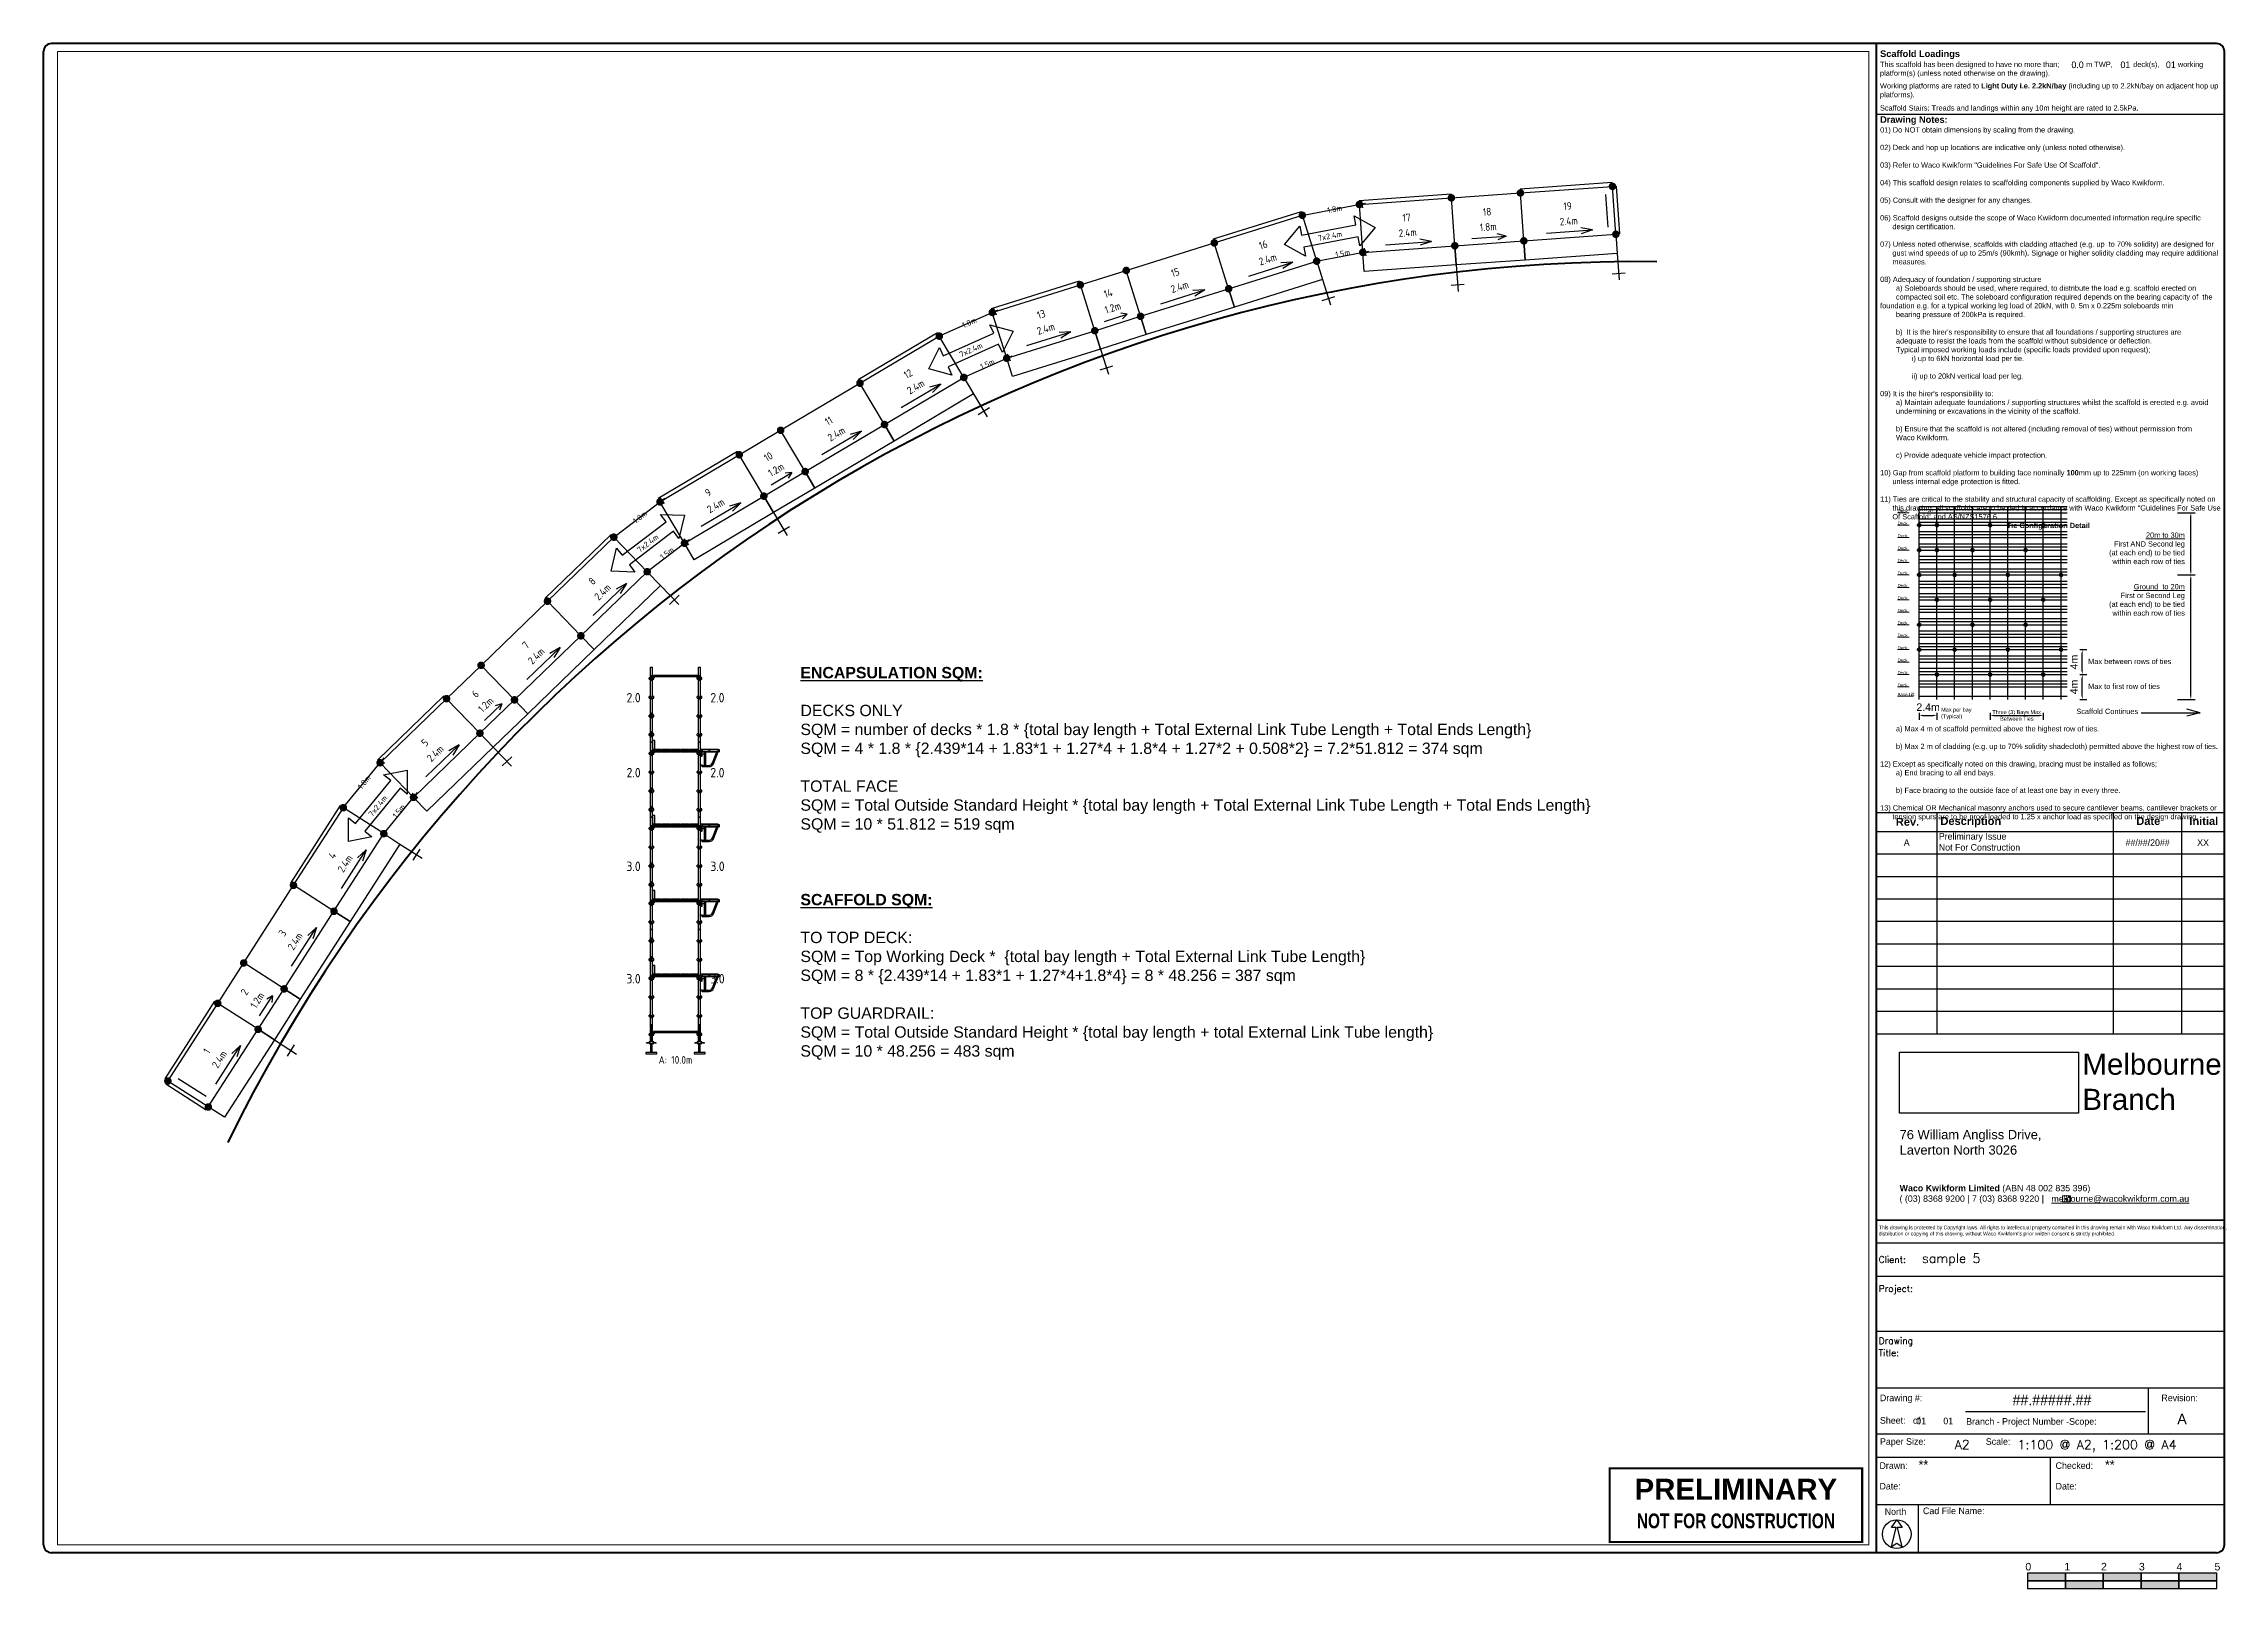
# Paper-space layout 'A2' of a CAD drawing. Header units: millimetres. Extents: x 6 to 582, y 3 to 411.
# The model-space entities are those that its viewports show. They can reach past a viewport. Long polylines and large blocks are cut down to what shows.
import ezdxf
from ezdxf.enums import TextEntityAlignment as Align

# ---------------------------------------------------------------- set-up
doc = ezdxf.new("R2010")
doc.units = ezdxf.units.MM
doc.linetypes.add('KwikScaf_DASHED', pattern=[3.75, 2.5, -1.25])
doc.linetypes.add('KwikScaf_Line', pattern=[1, 1, 0])
for name, color, linetype in [('Drawing Sheet', 7, 'Continuous'), ('KwikScaf Matrix', 7, 'Continuous'), ('KwikScaf Schematic', 7, 'Continuous'), ('KwikScaf Sections', 7, 'Continuous')]:
    doc.layers.add(name, color=color, linetype=linetype)
doc.layers.add('ENCAPSULATION SQM', color=104, linetype='Continuous', lineweight=60)
doc.layers.add('Viewport', color=7, linetype='Continuous', plot=False)
doc.styles.add('ARCH', font='archd.shx', dxfattribs={"height": 250})
doc.styles.add('KwikScaf ISO', font='isocp.shx')
doc.styles.add('ROMANS', font='romans')
doc.styles.add('STAMP', font='arialbd.ttf')
doc.styles.add('Waco', font='vrinda.ttf', dxfattribs={"height": 250})
doc.dimstyles.new('ISO-25', dxfattribs={"dimtxt": 2.5, "dimasz": 2.5, "dimexe": 1.25, "dimexo": 0.625, "dimtad": 1, "dimtxsty": 'Standard', "dimcen": 2.5, "dimadec": 0, "dimazin": 0, "dimtfac": 1, "dimtmove": 0, "dimatfit": 3, "dimfxl": 1, "dimarcsym": 0})
picture_1 = doc.add_image_def('image1.png', size_in_pixel=(962, 328))

psp = doc.layouts.new('A2')

# ---------------------------------------------------------------- texts
at = {"layer": 'Drawing Sheet', "attachment_point": 1, "style": 'ARCH'}
for s, insert, char_height, width in [('{\\fArial|b1|i0|c0|p34;\\C7;Scaffold Loadings}', (491.363, 409.451), 1.74296, 89.79716), ('\\pt4.1831;{\\fArial|b1|i0|c0|p34;\\H0.83333x;Drawing Notes:\\fArial|b0|i0|c0|p34;\\P\\H0.79998x;01) Do NOT obtain dimensions by scaling from the drawing.\\P\\P02) Deck and hop up locations are indicative only (unless noted otherwise).\\P\\P03) Refer to Waco Kwikform "Guidelines For Safe Use Of Scaffold".\\P\\P04) This scaffold design relates to scaffolding components supplied by Waco Kwikform.\\P\\P05) Consult with the designer for any changes.\\P\\P06) Scaffold designs outside the scope of Waco Kwikform documented information require specific\\P      design certification.\\P\\P07) Unless noted otherwise, scaffolds with cladding attached (e.g. up  to 70% solidity) are designed for\\P      gust wind speeds of up to 25m/s (90kmh). Signage or higher solidity cladding may require additional\\P      measures.\\P\\P08) Adequacy of foundation / supporting structure\\P^Ia) Soleboards should be used, where required, to distribute the load e.g. scaffold erected on ^Icompacted soil etc. The soleboard configuration required depends on the bearing capacity of ^Ithe foundation e.g. for a typical working leg load of 20kN, with 0. 5m x 0.225m soleboards min\\P\\pt4.1831,41.831;^Ibearing pressure of 200kPa is required.^I\\P\\pt4.1831;\\P\\pt4.1831,83.662;^Ib)  It is the hirer\'s responsibility to ensure that all foundations / supporting structures are ^I\\P\\pt4.1831;^Iadequate to resist the loads from the scaffold without subsidence or deflection.\\P^ITypical imposed working loads include (specific loads provided upon request);\\P\\pt4.1831,8.3662;^I^Ii) up to 6kN horizontal load per tie.\\P\\pt4.1831;\\P\\pt4.1831,8.3662;^I^Iii) up to 20kN vertical load per leg.\\P\\pt4.1831;\\P\\H0.99997x;09) It is the hirer\'s responsibility to:\\P^Ia) Maintain adequate foundations / supporting structures whilst the scaffold is erected e.g. avoid ^Iundermining or excavations in the vicinity of the scaffold.\\P\\P\\H0.99994x;^Ib) Ensure that the scaffold is not altered (including removal of ties) without permission from\\P^IWaco Kwikform.\\P\\H1.0001x;\\P\\H0.99991x;^Ic) Provide adequate vehicle impact protection.\\P\\H1.0001x;\\P\\H0.99988x;10) Gap from scaffold platform to building face nominally \\fArial|b1|i0|c0|p34;\\C1;100\\fArial|b0|i0|c0|p34;\\C256;mm up to 225mm (on working faces)\\P      unless internal edge protection is fitted.\\P\\H1.0001x;\\P\\H0.99985x;11) Ties are critical to the stability and structural capacity of scaffolding. Except as specifically noted on\\P      this drawing, all scaffolds are to be tied in accordance with Waco Kwikform "Guidelines For Safe Use\\P      Of Scaffold" and AS/NZS1576.6.\\H1.0002x;\\P\\ptz;\\fArial|b1|i0|c0|p34;\\H0.99982x;^I^I^I^ITie Configuration Detail}', (491.363, 392.044), 2.091552, 89.79716), ('{\\fArial|b0|i0|c0|p34;\\H0.66664x;\\C7;Scaffold Stairs: Treads and landings within any 10m height are rated to 2.5kPa.}', (491.319, 394.936), 2.092558, 90.44197), ('\\pt4.1831;{\\fArial|b0|i0|c0|p34;\\H0.66663x;^Ia) Max 4 m of scaffold permitted above the highest row of ties.\\P\\P\\H0.99997x;^Ib) Max 2 m of cladding (e.g. up to 70% solidity shadecloth) permitted above the highest row of ties.\\P\\P\\H0.99988x;12) Except as specifically noted on this drawing, bracing must be installed as follows;\\P^Ia) End bracing to all end bays.\\P\\H1.0001x;\\P\\H0.99988x;^Ib) Face bracing to the outside face of at least one bay in every three.\\P\\H1.0001x;\\P\\H0.99985x;13) Chemical OR Mechanical masonry anchors used to secure cantilever beams, cantilever brackets or\\P      tension spurs are to be proof loaded to 1.25 x anchor load as specified on the design drawing.}', (491.363, 230.803), 2.091552, 90.99797), ('\\pi2.2459;North', (490.331, 23.987), 1.74296, 11.04871)]:
    psp.add_mtext(s, dxfattribs=dict(at, insert=insert, char_height=char_height, width=width))
at = {"layer": 'Drawing Sheet', "lineweight": 0, "style": 'ARCH'}
for s, width, heights, insert, char_height, attachment_point in [('{\\fArial|b0|i0|c0|p34;Deck}', 8.17937, [0], (495.99, 288.139), 0.8229, 1), ('{\\fArial|b0|i0|c0|p34;Deck}', 8.17937, [0], (495.99, 284.847), 0.8229, 1), ('{\\fArial|b0|i0|c0|p34;Deck}', 8.17937, [0], (495.99, 281.556), 0.8229, 1), ('{\\fArial|b0|i0|c0|p34;Deck}', 8.17937, [0], (495.99, 278.264), 0.8229, 1), ('{\\fArial|b0|i0|c0|p34;\\L20m to 30m\\l\\PFirst AND Second leg\\P(at each end) to be tied within each row of ties}', 23.86066, [15.587], (571.919, 281.994), 1.39437, 3), ('{\\fArial|b0|i0|c0|p34;Deck}', 8.17937, [0], (495.99, 274.972), 0.8229, 1), ('{\\fArial|b0|i0|c0|p34;Deck}', 8.17937, [0], (495.99, 271.681), 0.8229, 1), ('{\\fArial|b0|i0|c0|p34;Deck}', 8.17937, [0], (495.99, 268.389), 0.8229, 1), ('{\\fArial|b0|i0|c0|p34;\\LGround  to 20m\\l\\PFirst or Second Leg\\P(at each end) to be tied within each row of ties}', 24.35465, [15.587], (571.919, 268.367), 1.39437, 3), ('{\\fArial|b0|i0|c0|p34;Deck}', 8.17937, [0], (495.99, 265.098), 0.8229, 1), ('{\\fArial|b0|i0|c0|p34;Deck}', 8.17937, [0], (495.99, 261.806), 0.8229, 1), ('{\\fArial|b0|i0|c0|p34;Deck}', 8.17937, [0], (495.99, 258.514), 0.8229, 1), ('{\\fArial|b0|i0|c0|p34;Deck}', 8.17937, [0], (495.99, 255.223), 0.8229, 1), ('{\\fArial|b0|i0|c0|p34;Deck}', 8.17937, [0], (495.99, 251.931), 0.8229, 1), ('{\\fArial|b0|i0|c0|p34;Deck}', 8.17937, [0], (495.99, 248.64), 0.8229, 1), ('{\\fArial|b0|i0|c0|p34;Max between rows of ties}', 38.81231, [2.468], (546.357, 248.6), 1.39437, 1), ('{\\fArial|b0|i0|c0|p34;Deck}', 8.17937, [0], (495.99, 245.348), 0.8229, 1), ('{\\fArial|b0|i0|c0|p34;Deck}', 8.17937, [0], (495.99, 242.056), 0.8229, 1), ('{\\fArial|b0|i0|c0|p34;Base Lift}', 8.17937, [0], (495.99, 239.588), 0.8229, 1), ('{\\fArial|b0|i0|c0|p34;Max to first row of ties}', 38.81231, [2.468], (546.357, 242.017), 1.39437, 1), ('{\\fArial|b0|i0|c0|p34;Max per bay\\P(Typical)}', 16.09686, [6.206], (507.485, 235.671), 1.04578, 1), ('\\pi0.35901;{\\fArial|b0|i0|c0|p34;Three (3) Bays Max\\P\\pi2.4063;Between Ties}', 13.50059, [6.206], (520.666, 235.028), 1.04578, 1), ('{\\fArial|b0|i0|c0|p34;Scaffold Continues}', 23.74213, [2.656], (543.225, 235.397), 1.39437, 1)]:
    psp.add_mtext_dynamic_manual_height_columns(s, width=width, gutter_width=1250, heights=heights, dxfattribs=dict(at, insert=insert, char_height=char_height, attachment_point=attachment_point))
at = {"layer": 'Drawing Sheet', "attachment_point": 1, "style": 'ARCH'}
for s, width, insert, char_height in [('\\pi5.1845;{\\fArial|b1|i0|c0|p34;Rev.}', 16.12569, (490.331, 206.549), 2.09155), ('{\\fArial|b1|i0|c0|p34;Description}', 7.29284, (507.298, 206.757), 2.09155), ('\\pi5.9977;{\\fArial|b1|i0|c0|p34;Date}', 18.00903, (553.078, 206.757), 2.09155), ('\\pi2.0223;{\\fArial|b1|i0|c0|p34;Initial}', 11.27375, (571.087, 206.757), 2.09155), ('\\pi1.0839;{\\fArial|b0|i0|c0|p34;0}', 3.47211, (528.672, 9.575), 2), ('\\pi1.3677;{\\fArial|b0|i0|c0|p34;1}', 3.47211, (538.672, 9.575), 2), ('\\pi1.0737;{\\fArial|b0|i0|c0|p34;2}', 3.47211, (548.672, 9.575), 2), ('\\pi1.0812;{\\fArial|b0|i0|c0|p34;3}', 3.47211, (558.672, 9.575), 2), ('\\pi1.0444;{\\fArial|b0|i0|c0|p34;4}', 3.47211, (568.672, 9.575), 2), ('\\pi1.073;{\\fArial|b0|i0|c0|p34;5}', 3.47211, (578.672, 9.575), 2)]:
    psp.add_mtext_dynamic_manual_height_columns(s, width=width, gutter_width=1250, heights=[0], dxfattribs=dict(at, insert=insert, char_height=char_height))

msp = doc.modelspace()

# ---------------------------------------------------------------- texts
at = {"insert": (94685, 32915), "char_height": 300, "attachment_point": 1, "style": 'KwikScaf ISO'}
msp.add_mtext_dynamic_manual_height_columns('{\\fArial|b1|i0|c0|p34;\\LENCAPSULATION SQM:\\P\\fArial|b0|i0|c0|p34;\\l\\PDECKS ONLY\\PSQM = number of decks * 1.8 *\\C104; \\{total bay length + Total External Link Tube Length + Total Ends Length\\}\\C256; \\PSQM = 4 * 1.8 * \\C104;\\{2.439*14 + 1.83*1 + 1.27*4 + 1.8*4 + 1.27*2 + 0.508*2\\}\\C256; = 7.2*\\C104;51.812\\C256; = 374 sqm\\P\\PTOTAL FACE \\PSQM = Total Outside Standard Height * \\C104;\\{total bay length + Total External Link Tube Length + Total Ends Length\\}\\C256;\\PSQM = 10 * \\C104;51.812\\C256; = 519 sqm\\P\\P\\P\\P\\fArial|b1|i0|c0|p34;\\LSCAFFOLD SQM: \\P\\fArial|b0|i0|c0|p34;\\l\\PTO TOP DECK: \\PSQM = Top Working Deck *  \\{total bay length + Total External Link Tube Length\\}\\PSQM = 8 * \\{2.439*14 + 1.83*1 + 1.27*4+1.8*4\\} = 8 * 48.256 = 387 sqm\\P\\PTOP GUARDRAIL:\\PSQM = Total Outside Standard Height * \\{total bay length + total External Link Tube length\\}\\PSQM = 10 * 48.256 = 483 sqm}', width=27151.64, gutter_width=12.5, heights=[0], dxfattribs=at)
at = {"layer": 'KwikScaf Schematic', "style": 'KwikScaf ISO'}
for s, rotation, p in [('1.8m', 10.7854, (108820, 44946)), ('1.5m', 10.79566, (109031, 43773)), ('1.8m', 24.08826, (99180, 41950)), ('1.5m', 24.09852, (99656, 40857)), ('1.8m', 37.39112, (90489, 36816)), ('1.5m', 37.40138, (91203, 35862)), ('1.8m', 50.69398, (83212, 29820)), ('1.5m', 50.70424, (84127, 29056))]:
    msp.add_text(s, height=150, rotation=rotation, dxfattribs=at).set_placement(p, align=Align.CENTER)
for s, height, rotation, p in [('18', 200, 4.09073, (112835, 44948)), ('19', 200, 4.09073, (114964, 45101)), ('7x2.4m', 150, 10.77328, (108681, 44308)), ('2.4m', 200, 4.09073, (110735, 44397)), ('17', 200, 4.09073, (110707, 44796)), ('1.8m', 200, 4.09073, (112864, 44549)), ('2.4m', 200, 4.09073, (114993, 44702)), ('16', 200, 17.39359, (106918, 44076)), ('15', 200, 17.39359, (104591, 43347)), ('2.4m', 200, 17.39359, (107038, 43694)), ('14', 200, 17.39359, (102821, 42793)), ('2.4m', 200, 17.39359, (104710, 42965)), ('13', 200, 17.39359, (101051, 42238)), ('1.2m', 200, 17.39359, (102941, 42411)), ('2.4m', 200, 17.39359, (101171, 41857)), ('7x2.4m', 150, 24.07614, (99192, 41298)), ('12', 200, 30.69645, (97530, 40666)), ('2.4m', 200, 30.69645, (97734, 40322)), ('11', 200, 30.69645, (95433, 39421)), ('2.4m', 200, 30.69645, (95637, 39077)), ('10', 200, 30.69645, (93838, 38474)), ('1.2m', 200, 30.69645, (94042, 38130)), ('9', 200, 30.69645, (92243, 37527)), ('2.4m', 200, 30.69645, (92447, 37183)), ('7x2.4m', 150, 37.379, (90650, 36184)), ('8', 200, 43.99931, (89178, 35187)), ('2.4m', 200, 43.99931, (89456, 34899)), ('7', 200, 43.99931, (87424, 33493)), ('2.4m', 200, 43.99931, (87701, 33205)), ('6', 200, 43.99931, (86090, 32204)), ('1.2m', 200, 43.99931, (86367, 31917)), ('5', 200, 43.99931, (84756, 30916)), ('2.4m', 200, 43.99931, (85033, 30628)), ('7x2.4m', 150, 50.68186, (83514, 29242)), ('4', 200, 57.30217, (82311, 27933)), ('2.4m', 200, 57.30217, (82648, 27717)), ('3', 200, 57.30217, (80994, 25881)), ('2.4m', 200, 57.30217, (81330, 25665)), ('2', 200, 57.30217, (79992, 24320)), ('1.2m', 200, 57.30217, (80328, 24104)), ('1', 200, 57.30217, (78990, 22759)), ('2.4m', 200, 57.30217, (79327, 22543))]:
    msp.add_text(s, height=height, rotation=rotation, dxfattribs=at).set_placement(p, align=Align.MIDDLE_CENTER)
at = {"layer": 'KwikScaf Sections', "color": 7, "style": 'KwikScaf ISO'}
for s, p in [('  2.0  ', (90748, 32102)), ('  2.0  ', (90748, 30121)), ('  3.0  ', (90748, 27644)), ('  3.0  ', (90748, 24672))]:
    msp.add_text(s, height=250, dxfattribs=at).set_placement(p, align=Align.MIDDLE_RIGHT)
for s, p in [('  2.0  ', (92018, 32102)), ('  2.0  ', (92018, 30121)), ('  3.0  ', (92018, 27644)), ('  3.0  ', (92018, 24672))]:
    msp.add_text(s, height=250, dxfattribs=at).set_placement(p, align=Align.MIDDLE_LEFT)
at = {"layer": 'KwikScaf Sections', "color": 230, "style": 'KwikScaf ISO'}
msp.add_text('A: 10.0m', height=200, dxfattribs=at).set_placement((91383, 22526), align=Align.MIDDLE)

# ---------------------------------------------------------------- blocks, each defined once
blk = doc.blocks.new('North Arrow')
blk.add_lwpolyline([(-53, 1557), (-511, 1557), (0, 2278), (511, 1557), (53, 1557), (490, -323), (0, 0), (-490, -323), (-53, 1557)])
blk = doc.blocks.new('*D17')
at = {"layer": 'Defpoints', "color": 0, "transparency": 16777216}
for p in [(542.93, 244.43), (544.79, 244.43), (542.93, 237.85)]:
    blk.add_point(p, dxfattribs=at)
at = {"layer": 'Drawing Sheet', "transparency": 16777216}
for p, q in [((544.11, 244.43), (545.97, 244.43)), ((544.79, 238.85), (544.79, 243.43)), ((544.11, 237.85), (545.97, 237.85))]:
    blk.add_line(p, q, dxfattribs=at)
for points in [[(544.62, 243.43), (544.95, 243.43), (544.79, 244.43)], [(544.62, 238.85), (544.95, 238.85), (544.79, 237.85)]]:
    blk.add_solid(points, dxfattribs=at)
at = {"layer": 'Drawing Sheet', "lineweight": 0, "transparency": 16777216, "insert": (542.61, 241.14), "char_height": 2, "attachment_point": 5, "rotation": 90}
blk.add_mtext('{\\fArial|b0|i0|c0|p34;4m}', dxfattribs=at)
blk = doc.blocks.new('*D18')
at = {"layer": 'Defpoints', "color": 0, "transparency": 16777216}
for p in [(542.93, 251.02), (544.79, 251.02), (542.93, 244.43)]:
    blk.add_point(p, dxfattribs=at)
at = {"layer": 'Drawing Sheet', "transparency": 16777216}
for p, q in [((544.11, 251.02), (545.97, 251.02)), ((544.79, 245.43), (544.79, 250.02)), ((544.11, 244.43), (545.97, 244.43))]:
    blk.add_line(p, q, dxfattribs=at)
for points in [[(544.62, 250.02), (544.95, 250.02), (544.79, 251.02)], [(544.62, 245.43), (544.95, 245.43), (544.79, 244.43)]]:
    blk.add_solid(points, dxfattribs=at)
at = {"layer": 'Drawing Sheet', "lineweight": 0, "transparency": 16777216, "insert": (542.61, 247.73), "char_height": 2, "attachment_point": 5, "rotation": 90}
blk.add_mtext('{\\fArial|b0|i0|c0|p34;4m}', dxfattribs=at)
blk = doc.blocks.new('*D19')
at = {"layer": 'Defpoints', "color": 0, "transparency": 16777216}
for p in [(568.76, 270.77), (573.49, 270.77), (568.76, 237.85)]:
    blk.add_point(p, dxfattribs=at)
at = {"layer": 'Drawing Sheet', "transparency": 16777216}
for p, q in [((569.94, 270.77), (574.67, 270.77)), ((573.49, 238.85), (573.49, 269.77)), ((569.94, 237.85), (574.67, 237.85))]:
    blk.add_line(p, q, dxfattribs=at)
for points in [[(573.32, 269.77), (573.66, 269.77), (573.49, 270.77)], [(573.32, 238.85), (573.66, 238.85), (573.49, 237.85)]]:
    blk.add_solid(points, dxfattribs=at)
at = {"layer": 'Drawing Sheet', "lineweight": 0, "transparency": 16777216, "insert": (571.04, 254.31), "char_height": 2, "attachment_point": 5, "rotation": 90}
blk.add_mtext('{\\fArial|b0|i0|c0|p34;\\H1.2709x;\\L }', dxfattribs=at)
blk = doc.blocks.new('*D20')
at = {"layer": 'Defpoints', "color": 0, "transparency": 16777216}
for p in [(568.76, 287.23), (573.49, 287.23), (568.76, 270.77)]:
    blk.add_point(p, dxfattribs=at)
at = {"layer": 'Drawing Sheet', "transparency": 16777216}
for p, q in [((569.94, 287.23), (574.67, 287.23)), ((573.49, 271.77), (573.49, 286.23)), ((569.94, 270.77), (574.67, 270.77))]:
    blk.add_line(p, q, dxfattribs=at)
for points in [[(573.32, 286.23), (573.66, 286.23), (573.49, 287.23)], [(573.32, 271.77), (573.66, 271.77), (573.49, 270.77)]]:
    blk.add_solid(points, dxfattribs=at)
at = {"layer": 'Drawing Sheet', "lineweight": 0, "transparency": 16777216, "insert": (571.04, 279), "char_height": 2, "attachment_point": 5, "rotation": 90}
blk.add_mtext('{\\fArial|b0|i0|c0|p34;\\H1.2709x;\\L }', dxfattribs=at)
blk = doc.blocks.new('*D15')
at = {"layer": 'Defpoints', "color": 0, "transparency": 16777216}
for p in [(501.69, 235.48), (506.38, 235.48), (506.38, 233.62)]:
    blk.add_point(p, dxfattribs=at)
at = {"layer": 'Drawing Sheet', "transparency": 16777216}
for p, q in [((501.69, 234.3), (501.69, 232.44)), ((502.69, 233.62), (505.38, 233.62)), ((506.38, 234.3), (506.38, 232.44))]:
    blk.add_line(p, q, dxfattribs=at)
for points in [[(502.69, 233.79), (502.69, 233.45), (501.69, 233.62)], [(505.38, 233.79), (505.38, 233.45), (506.38, 233.62)]]:
    blk.add_solid(points, dxfattribs=at)
at = {"layer": 'Drawing Sheet', "lineweight": 0, "transparency": 16777216, "insert": (504.04, 235.81), "char_height": 2, "attachment_point": 5}
blk.add_mtext('{\\fArial|b0|i0|c0|p34;2.4m}', dxfattribs=at)
blk = doc.blocks.new('*D16')
at = {"layer": 'Defpoints', "color": 0, "transparency": 16777216}
for p in [(520.44, 235.48), (534.49, 235.48), (534.49, 233.62)]:
    blk.add_point(p, dxfattribs=at)
at = {"layer": 'Drawing Sheet', "transparency": 16777216}
for p, q in [((520.44, 234.3), (520.44, 232.44)), ((521.44, 233.62), (533.49, 233.62)), ((534.49, 234.3), (534.49, 232.44))]:
    blk.add_line(p, q, dxfattribs=at)
for points in [[(521.44, 233.79), (521.44, 233.45), (520.44, 233.62)], [(533.49, 233.79), (533.49, 233.45), (534.49, 233.62)]]:
    blk.add_solid(points, dxfattribs=at)
at = {"layer": 'Drawing Sheet', "lineweight": 0, "transparency": 16777216, "insert": (527.47, 235.8), "char_height": 2, "attachment_point": 5}
blk.add_mtext('{\\fArial|b0|i0|c0|p34; }', dxfattribs=at)
blk = doc.blocks.new('*U21')
at = {"lineweight": 5}
h = blk.add_hatch(color=256, dxfattribs=at)
h.dxf.hatch_style = 1
h.paths.add_polyline_path([(72.95, -26.1), (73.34, -26.1), (73.34, -26.55), (72.95, -26.55)])
for points in [[(70.58, -25.82), (73.71, -25.82), (73.71, -28.11), (70.58, -28.11)], [(72.95, -26.1), (73.34, -26.1), (73.34, -26.55), (72.95, -26.55)]]:
    blk.add_lwpolyline(points, close=True, dxfattribs=at)
for points in [[(71.52, -26.85), (72.53, -26.85)], [(71.69, -27.17), (72.7, -27.17)], [(71.84, -27.5), (72.86, -27.5)]]:
    blk.add_lwpolyline(points, dxfattribs=at)
at = {"layer": 'Viewport', "color": 5}
blk.add_lwpolyline([(0, 35.63), (132, 35.63), (132, -35.11), (0, -35.11)], close=True, dxfattribs=at)
at = {"attachment_point": 1, "style": 'ARCH'}
for s, width, insert, char_height in [('{\\fArial|b0|i0|c0|p34;\\C179;\\c5709850;Melbourne\\PBranch}', 61.8472, (78.16, 28.06), 8), ('{\\fArial|b0|i0|c0|p34;76 William Angliss Drive, \\PLaverton North 3026}', 133.3793, (8.87, -0.88), 3.5)]:
    blk.add_mtext_dynamic_manual_height_columns(s, width=width, gutter_width=1250, heights=[0], dxfattribs=dict(at, insert=insert, char_height=char_height))
at = {"lineweight": 5, "insert": (8.87, -28.86), "char_height": 2.4, "attachment_point": 7, "style": 'ARCH'}
blk.add_mtext_dynamic_manual_height_columns('{\\fArial|b1|i0|c0|p34;\\C251;\\c5855577;Waco Kwikform Limited\\fArialMT|b0|i0|c0|p0; \\fArial|b0|i0|c0|p34;(ABN 48 002 835 396) \\fArialMT|b0|i0|c0|p0;^J\\fWingdings 2|b0|i0|c2|p18;\\C256;(\\fArialMT|b0|i0|c0|p0;\\C251;\\c5855577; \\fArial|b0|i0|c0|p34;(03) 8368 9200\\~| \\fWingdings 2|b0|i0|c2|p18;\\C256;7\\fArialMT|b0|i0|c0|p0;\\C251;\\c5855577; \\fArial|b0|i0|c0|p34;(03) 8368 9220 | \\fWingdings|b0|i0|c2|p2;\\H1.0833x;\\C256; \\fArial|b0|i0|c0|p34;\\H0.92311x; \\L\\C5;melbourne@wacokwikform.com.au}', width=130.0118, gutter_width=1250, heights=[0], dxfattribs=at)
image = blk.add_image(picture_1, insert=(8.87, 5.47), size_in_units=(67.87, 23.14))
image.dxf.flags = 15
blk = doc.blocks.new('Revision')
for tag, p in [('REV', (11.56, 4.26)), ('REV_DATE', (102.92, 4.26)), ('INITIAL', (123.92, 4.26))]:
    blk.add_attdef(tag, text='', height=2.5).set_placement(p, align=Align.MIDDLE_CENTER)
for tag, p in [('REV_DESCRIPTION_001', (23.73, 5.39)), ('REV_DESCRIPTION_002', (23.73, 1.22))]:
    blk.add_attdef(tag, p, '', height=2.5)
blk = doc.blocks.new('Drawing_Details')
at = {"layer": 'Drawing Sheet'}
blk.add_line((-95.62, 49.79), (-27.44, 49.79), dxfattribs=at)
at = {"insert": (-128.54, 120.32), "char_height": 1.4, "attachment_point": 1, "style": 'Waco'}
blk.add_mtext_dynamic_manual_height_columns("This drawing is protected by Copyright laws. All rights to intellectual property contained in this drawing remain with Waco Kwikform Ltd. Any dissemination, distribution or copying of this drawing, without Waco Kwikform's prior written consent is strictly prohibited.", width=127.8083, gutter_width=1250, heights=[0], dxfattribs=at)
at = {"layer": 'Drawing Sheet'}
for s, height, style, p in [('Client:', 2.512, 'ROMANS', (-128.59, 106.19)), ('Project:', 2.512, 'ROMANS', (-128.59, 95.16)), ('Drawing', 2.512, 'ROMANS', (-128.59, 75.41)), ('Title:', 2.512, 'ROMANS', (-128.59, 70.82)), ('Drawing #:', 2.512, 'ARCH', (-128.1, 53.75)), ('Revision:', 2.512, 'ARCH', (-21.39, 53.75)), ('Sheet:   of  ', 2.5125, 'ARCH', (-128.1, 45.2)), ('Branch - Project Number -Scope:', 2.5125, 'ARCH', (-95.41, 44.8)), ('Paper Size:', 2.5125, 'ARCH', (-128.09, 37.2)), ('Scale:', 2.512, 'ARCH', (-87.96, 37.2)), ('Drawn:', 2.512, 'ARCH', (-128.27, 28.06)), ('Checked:', 2.512, 'ARCH', (-61.5, 28.06)), ('Date:', 2.512, 'ARCH', (-128.27, 20.26)), ('Date:', 2.512, 'ARCH', (-61.5, 20.26)), ('Cad File Name:', 2.5125, 'ARCH', (-111.78, 10.91))]:
    blk.add_text(s, height=height, dxfattribs=dict(at, style=style)).set_placement(p)
at = {"layer": 'Drawing Sheet', "color": 5}
for tag, p, style in [('CLIENT', (-112.14, 106.19), 'ROMANS'), ('PROJECT_ADDRESS', (-112.14, 95.41), 'ROMANS'), ('PROJECT_ADDRESS_2', (-112.14, 89.07), 'ROMANS'), ('PROJECT_ADDRESS_3', (-112.14, 82.99), 'ROMANS'), ('DRAWING_TITLE', (-112.14, 75.33), 'ROMANS'), ('DRAWING_TITLE_2', (-112.14, 68.59), 'ROMANS'), ('DRAWING_TITLE_3', (-112.14, 62.7), 'ROMANS'), ('SCALE', (-75.97, 35.49), 'ROMANS'), ('DRAWNBY', (-113.45, 27.87), 'ARCH'), ('CHECKEDBY', (-42.77, 27.87), 'ARCH'), ('DRAWN_DATE', (-113.45, 19.93), 'ARCH'), ('CHECKED_DATE', (-43, 19.93), 'ARCH')]:
    blk.add_attdef(tag, p, '', height=3.52, dxfattribs=dict(at, style=style))
for tag, height, style, p in [('BRCH.PROJ.SCPE', 4.02, 'ARCH', (-62.88, 52.23)), ('S#', 2.5, 'ARCH', (-112.45, 44.99)), ('O#', 2.5, 'ARCH', (-102.2, 44.99)), ('REVISION', 4.02, 'ARCH', (-13.57, 44.99)), ('PAPER_SIZE', 3.52, 'ROMANS', (-96.92, 35.49))]:
    blk.add_attdef(tag, text='', height=height, dxfattribs=dict(at, style=style)).set_placement(p, align=Align.CENTER)
at = {"layer": 'Drawing Sheet', "color": 5, "style": 'ARCH', "flags": 10}
blk.add_attdef('DRAWING_FILE_NAME', (-111.74, 3.55), '', height=2, dxfattribs=at)
blk = doc.blocks.new('Scaffold Decks')
at = {"color": 1}
for tag, p in [('HEIGHT', (78.66, 17.51)), ('WORKING_DECKS', (113.56, 17.51)), ('DECKS', (96.31, 17.51))]:
    blk.add_attdef(tag, text='', height=2.5, dxfattribs=at).set_placement(p, align=Align.RIGHT)
at = {"layer": 'Drawing Sheet', "insert": (1.42, 19.92), "char_height": 3.00144, "width": 129.7247, "attachment_point": 1, "style": 'ARCH'}
blk.add_mtext('{\\fArial|b0|i0|c0|p34;\\H0.66667x;\\C7;This scaffold has been designed to have no more than; \\fArial|b1|i0|c0|p34;\\C1;            \\fArial|b0|i0|c0|p34;\\C7;m TWP, \\fArial|b1|i0|c0|p34;\\C1;         \\fArial|b0|i0|c0|p34;\\C7;deck(s),         working platform(s) (unless noted otherwise on the drawing).}', dxfattribs=at)
blk = doc.blocks.new('*U12')
at = {"layer": 'Drawing Sheet', "insert": (1.42, 11.78), "char_height": 3.00144, "width": 129.7247, "attachment_point": 1, "style": 'ARCH'}
blk.add_mtext('{\\fArial|b0|i0|c0|p34;\\H0.66664x;\\C7;Working platforms are rated to \\fArial|b1|i0|c0|p34;\\C1;Light Duty i.e. 2.2kN/bay\\C7; \\fArial|b0|i0|c0|p34;(including up to 2.2kN/bay on adjacent hop up platforms).}', dxfattribs=at)
blk = doc.blocks.new('*U14')
at = {"layer": 'Drawing Sheet', "color": 1, "const_width": 0.798}
blk.add_lwpolyline([(0, 27.94), (-95.79, 27.94), (-95.79, 0), (0, 0)], close=True, dxfattribs=at)
at = {"layer": 'Drawing Sheet', "color": 1, "style": 'STAMP'}
blk.add_text('PRELIMINARY', height=7.9825, dxfattribs=at).set_placement((-47.89, 19.96), align=Align.MIDDLE)
at = {"layer": 'Drawing Sheet', "color": 1, "style": 'STAMP', "width": 0.75}
blk.add_text('NOT FOR CONSTRUCTION', height=5.5877, dxfattribs=at).set_placement((-47.89, 7.98), align=Align.MIDDLE)
blk = doc.blocks.new('2D Standard 3 Metre')
at = {"layer": 'KwikScaf Matrix', "color": 0, "extrusion": (0, 1, 0)}
for p, q in [((-185, -24), (-185, 24)), ((-185, 24), (-8, 24)), ((-33, 16), (7, 16)), ((-33, 16), (-33, 6)), ((-33, 6), (-33, -6)), ((-8, 64), (-8, 60)), ((-8, 64), (32, 64)), ((-8, 60), (-8, 22)), ((-8, 22), (32, 22)), ((-8, 22), (-8, 18)), ((32, 18), (-8, 18)), ((7, 6), (7, 16)), ((7, -6), (7, 6)), ((32, 60), (32, 64)), ((32, 22), (32, 60)), ((32, 24), (487, 24)), ((32, 18), (32, 22)), ((462, 16), (462, 6)), ((462, 16), (502, 16)), ((462, 6), (462, -6)), ((487, 64), (487, 60)), ((487, 64), (527, 64)), ((487, 60), (487, 22)), ((487, 22), (527, 22)), ((487, 22), (487, 18)), ((527, 18), (487, 18)), ((502, 6), (502, 16)), ((502, -6), (502, 6)), ((527, 60), (527, 64)), ((527, 22), (527, 60)), ((527, 24), (982, 24)), ((527, 18), (527, 22)), ((957, 16), (997, 16)), ((957, 16), (957, 6)), ((957, 6), (957, -6)), ((982, 64), (982, 60)), ((982, 64), (1022, 64)), ((982, 60), (982, 22)), ((982, 22), (1022, 22)), ((982, 22), (982, 18)), ((1022, 18), (982, 18)), ((997, 6), (997, 16)), ((997, -6), (997, 6)), ((1022, 60), (1022, 64)), ((1022, 22), (1022, 60)), ((1022, 24), (1477, 24)), ((1022, 18), (1022, 22)), ((1452, 16), (1492, 16)), ((1452, 16), (1452, 6)), ((1452, 6), (1452, -6)), ((1477, 64), (1477, 60)), ((1477, 64), (1517, 64)), ((1477, 60), (1477, 22)), ((1477, 22), (1517, 22)), ((1477, 22), (1477, 18)), ((1517, 18), (1477, 18)), ((1492, 6), (1492, 16)), ((1492, -6), (1492, 6)), ((1517, 60), (1517, 64)), ((1517, 22), (1517, 60)), ((1517, 24), (1972, 24)), ((1517, 18), (1517, 22)), ((1947, 16), (1987, 16)), ((1947, 16), (1947, 6)), ((1947, 6), (1947, -6)), ((1972, 64), (1972, 60)), ((1972, 64), (2012, 64)), ((1972, 60), (1972, 22)), ((1972, 22), (2012, 22)), ((1972, 22), (1972, 18)), ((2012, 18), (1972, 18)), ((1987, 6), (1987, 16)), ((1987, -6), (1987, 6)), ((2012, 60), (2012, 64)), ((2012, 22), (2012, 60)), ((2012, 24), (2467, 24)), ((2012, 18), (2012, 22)), ((2442, 16), (2442, 6)), ((2442, 16), (2482, 16)), ((2442, 6), (2442, -6)), ((2467, 64), (2467, 60)), ((2467, 64), (2507, 64)), ((2467, 60), (2467, 22)), ((2467, 22), (2507, 22)), ((2467, 22), (2467, 18)), ((2507, 18), (2467, 18)), ((2482, 6), (2482, 16)), ((2482, -6), (2482, 6)), ((2507, 60), (2507, 64)), ((2507, 22), (2507, 60)), ((2507, 24), (2787, 24)), ((2507, 18), (2507, 22)), ((2787, 24), (2787, -24)), ((-185, -24), (-8, -24)), ((-33, -6), (-33, -16)), ((-33, -16), (7, -16)), ((-8, -18), (32, -18)), ((-8, -18), (-8, -22)), ((-8, -22), (-8, -60)), ((-8, -22), (32, -22)), ((-8, -60), (-8, -64)), ((-8, -64), (32, -64)), ((7, -16), (7, -6)), ((32, -22), (32, -18)), ((32, -60), (32, -22)), ((32, -24), (487, -24)), ((32, -64), (32, -60)), ((462, -6), (462, -16)), ((462, -16), (502, -16)), ((487, -18), (527, -18)), ((487, -18), (487, -22)), ((487, -22), (487, -60)), ((487, -22), (527, -22)), ((487, -60), (487, -64)), ((487, -64), (527, -64)), ((502, -16), (502, -6)), ((527, -22), (527, -18)), ((527, -60), (527, -22)), ((527, -24), (982, -24)), ((527, -64), (527, -60)), ((957, -6), (957, -16)), ((957, -16), (997, -16)), ((982, -18), (1022, -18)), ((982, -18), (982, -22)), ((982, -22), (982, -60)), ((982, -22), (1022, -22)), ((982, -60), (982, -64)), ((982, -64), (1022, -64)), ((997, -16), (997, -6)), ((1022, -22), (1022, -18)), ((1022, -60), (1022, -22)), ((1022, -24), (1477, -24)), ((1022, -64), (1022, -60)), ((1452, -6), (1452, -16)), ((1452, -16), (1492, -16)), ((1477, -18), (1517, -18)), ((1477, -18), (1477, -22)), ((1477, -22), (1477, -60)), ((1477, -22), (1517, -22)), ((1477, -60), (1477, -64)), ((1477, -64), (1517, -64)), ((1492, -16), (1492, -6)), ((1517, -22), (1517, -18)), ((1517, -60), (1517, -22)), ((1517, -24), (1972, -24)), ((1517, -64), (1517, -60)), ((1947, -6), (1947, -16)), ((1947, -16), (1987, -16)), ((1972, -18), (2012, -18)), ((1972, -18), (1972, -22)), ((1972, -22), (1972, -60)), ((1972, -22), (2012, -22)), ((1972, -60), (1972, -64)), ((1972, -64), (2012, -64)), ((1987, -16), (1987, -6)), ((2012, -22), (2012, -18)), ((2012, -60), (2012, -22)), ((2012, -24), (2467, -24)), ((2012, -64), (2012, -60)), ((2442, -6), (2442, -16)), ((2442, -16), (2482, -16)), ((2467, -18), (2507, -18)), ((2467, -18), (2467, -22)), ((2467, -22), (2467, -60)), ((2467, -22), (2507, -22)), ((2467, -60), (2467, -64)), ((2467, -64), (2507, -64)), ((2482, -16), (2482, -6)), ((2507, -22), (2507, -18)), ((2507, -60), (2507, -22)), ((2507, -24), (2787, -24)), ((2507, -64), (2507, -60))]:
    blk.add_line(p, q, dxfattribs=at)
blk = doc.blocks.new('2D Standard 2 Metre')
at = {"layer": 'KwikScaf Matrix', "color": 0, "extrusion": (0, 1, 0)}
for p, q in [((-185, -24), (-185, 24)), ((-185, 24), (-8, 24)), ((-33, 16), (7, 16)), ((-33, 16), (-33, 6)), ((-33, 6), (-33, -6)), ((-8, 64), (-8, 60)), ((-8, 64), (32, 64)), ((-8, 60), (-8, 22)), ((-8, 22), (32, 22)), ((-8, 22), (-8, 18)), ((32, 18), (-8, 18)), ((7, 6), (7, 16)), ((7, -6), (7, 6)), ((32, 60), (32, 64)), ((32, 22), (32, 60)), ((32, 24), (487, 24)), ((32, 18), (32, 22)), ((462, 16), (502, 16)), ((462, 16), (462, 6)), ((462, 6), (462, -6)), ((487, 64), (487, 60)), ((487, 64), (527, 64)), ((487, 60), (487, 22)), ((487, 22), (527, 22)), ((487, 22), (487, 18)), ((527, 18), (487, 18)), ((502, 6), (502, 16)), ((502, -6), (502, 6)), ((527, 60), (527, 64)), ((527, 22), (527, 60)), ((527, 24), (982, 24)), ((527, 18), (527, 22)), ((957, 16), (997, 16)), ((957, 16), (957, 6)), ((957, 6), (957, -6)), ((982, 64), (982, 60)), ((982, 64), (1022, 64)), ((982, 60), (982, 22)), ((982, 22), (1022, 22)), ((982, 22), (982, 18)), ((1022, 18), (982, 18)), ((997, 6), (997, 16)), ((997, -6), (997, 6)), ((1022, 60), (1022, 64)), ((1022, 22), (1022, 60)), ((1022, 24), (1477, 24)), ((1022, 18), (1022, 22)), ((1452, 16), (1492, 16)), ((1452, 16), (1452, 6)), ((1452, 6), (1452, -6)), ((1477, 64), (1517, 64)), ((1477, 64), (1477, 60)), ((1477, 60), (1477, 22)), ((1477, 22), (1517, 22)), ((1477, 22), (1477, 18)), ((1517, 18), (1477, 18)), ((1492, 6), (1492, 16)), ((1492, -6), (1492, 6)), ((1517, 60), (1517, 64)), ((1517, 22), (1517, 60)), ((1517, 24), (1796, 24)), ((1517, 18), (1517, 22)), ((1796, 24), (1796, -24)), ((-185, -24), (-8, -24)), ((-33, -6), (-33, -16)), ((-33, -16), (7, -16)), ((-8, -18), (32, -18)), ((-8, -18), (-8, -22)), ((-8, -22), (-8, -60)), ((-8, -22), (32, -22)), ((-8, -60), (-8, -64)), ((-8, -64), (32, -64)), ((7, -16), (7, -6)), ((32, -22), (32, -18)), ((32, -60), (32, -22)), ((32, -24), (487, -24)), ((32, -64), (32, -60)), ((462, -6), (462, -16)), ((462, -16), (502, -16)), ((487, -18), (527, -18)), ((487, -18), (487, -22)), ((487, -22), (487, -60)), ((487, -22), (527, -22)), ((487, -60), (487, -64)), ((487, -64), (527, -64)), ((502, -16), (502, -6)), ((527, -22), (527, -18)), ((527, -60), (527, -22)), ((527, -24), (982, -24)), ((527, -64), (527, -60)), ((957, -6), (957, -16)), ((957, -16), (997, -16)), ((982, -18), (1022, -18)), ((982, -18), (982, -22)), ((982, -22), (982, -60)), ((982, -22), (1022, -22)), ((982, -60), (982, -64)), ((982, -64), (1022, -64)), ((997, -16), (997, -6)), ((1022, -22), (1022, -18)), ((1022, -60), (1022, -22)), ((1022, -24), (1477, -24)), ((1022, -64), (1022, -60)), ((1452, -6), (1452, -16)), ((1452, -16), (1492, -16)), ((1477, -18), (1517, -18)), ((1477, -18), (1477, -22)), ((1477, -22), (1517, -22)), ((1477, -22), (1477, -60)), ((1477, -60), (1477, -64)), ((1477, -64), (1517, -64)), ((1492, -16), (1492, -6)), ((1517, -22), (1517, -18)), ((1517, -60), (1517, -22)), ((1517, -24), (1796, -24)), ((1517, -64), (1517, -60))]:
    blk.add_line(p, q, dxfattribs=at)
blk = doc.blocks.new('2D Jack Adjustable Screw')
at = {"color": 0, "extrusion": (1, -1.83691e-16, 2.30446e-16)}
for p, q in [((-265.5, 100), (-273.5, 100)), ((-273.5, 100), (-273.5, -52)), ((-265.5, 100), (-265.5, -52)), ((-265.5, 42.5), (-40, 42.5)), ((-265.5, 5.5), (-40, 5.5)), ((-40, 87.75), (-35, 87.75)), ((-40, 87.75), (-40, 24)), ((-40, 24), (-40, -39.75)), ((-35, 151.5), (-20, 151.5)), ((-35, 62.25), (-35, 151.5)), ((-35, 62.25), (-20, 62.25)), ((-20, 62.25), (-20, 151.5)), ((-20, 87.75), (0, 87.75)), ((0, 24), (0, 87.75)), ((0, 42.5), (454.5, 42.5)), ((0, -39.75), (0, 24)), ((0, 5.5), (454.5, 5.5)), ((454.5, 24), (454.5, 42.5)), ((454.5, 5.5), (454.5, 24)), ((-265.5, -52), (-273.5, -52)), ((-40, -39.75), (-35, -39.75)), ((-20, -14.25), (-35, -14.25)), ((-35, -103.5), (-35, -14.25)), ((-35, -103.5), (-20, -103.5)), ((-20, -103.5), (-20, -14.25)), ((-20, -39.75), (0, -39.75))]:
    blk.add_line(p, q, dxfattribs=at)
blk = doc.blocks.new('2D SBB 2 Board')
at = {"color": 0}
for p, q in [((-4, 93), (47, 93)), ((-4, 88), (-4, 93)), ((42, 88), (-4, 88)), ((47, 440), (0, 440)), ((0, 440), (0, 392)), ((0, 392), (106, 392)), ((8, 466), (38, 466)), ((11, 440), (8, 466)), ((28, 316), (18, 392)), ((38, 316), (28, 316)), ((38, 466), (38, 440)), ((38, 392), (38, 316)), ((42, 42), (42, 88)), ((47, 42), (42, 42)), ((504, 491), (47, 491)), ((47, 491), (47, 445)), ((504, 445), (47, 445)), ((47, 445), (47, 440)), ((504, 440), (47, 440)), ((47, 93), (47, 42)), ((47, 84), (106, 84)), ((47, 50), (232, 50)), ((106, 392), (106, 440)), ((106, 84), (106, 392)), ((106, 84), (123, 84)), ((123, 84), (140, 84)), ((140, 84), (140, 440)), ((140, 84), (222, 84)), ((315, 147), (437, 440)), ((343, 124), (473, 440)), ((504, 445), (504, 491)), ((504, 440), (504, 445))]:
    blk.add_line(p, q, dxfattribs=at)
for radius, start, end in [(102, 270, 339.40778), (136, 274.32085, 333.17915)]:
    blk.add_arc((222, 185), radius, start, end, dxfattribs=at)
blk = doc.blocks.new('2D Transom 1.2 Metre')
at = {"color": 0, "extrusion": (0, 1, -1.83691e-16)}
for p, q in [((0, 50), (20, 50)), ((0, -25), (0, 50)), ((50, 0), (13, 0)), ((20, 50), (17, 25)), ((17, 25), (25, 25)), ((1197, 63), (25, 63)), ((25, 63), (25, 30)), ((1197, 30), (25, 30)), ((25, 30), (25, 25)), ((1197, 25), (25, 25)), ((50, 25), (50, 0)), ((1172, 25), (1172, 0)), ((1197, 30), (1197, 63)), ((1197, 25), (1197, 30)), ((1205, 25), (1197, 25)), ((1202, 50), (1205, 25)), ((1222, 50), (1202, 50)), ((1222, -25), (1222, 50)), ((10, -25), (0, -25)), ((13, 0), (10, -25)), ((1172, 0), (1209, 0)), ((1209, 0), (1212, -25)), ((1212, -25), (1222, -25))]:
    blk.add_line(p, q, dxfattribs=at)

# ---------------------------------------------------------------- dimensions: what is measured, and where the dimension line sits
at = {"layer": 'Drawing Sheet', "lineweight": 0}
for base, p1, p2, text, picture, middle in [((573.49, 287.225), (568.755, 270.767), (568.755, 287.225), '{\\fArial|b0|i0|c0|p34;\\H1.2709x;\\L }', '*D20', (573.49, 278.996)), ((573.49, 270.767), (568.755, 237.851), (568.755, 270.767), '{\\fArial|b0|i0|c0|p34;\\H1.2709x;\\L }', '*D19', (573.49, 254.309)), ((544.786, 251.017), (542.926, 244.434), (542.926, 251.017), '{\\fArial|b0|i0|c0|p34;4m}', '*D18', (544.786, 247.726)), ((544.786, 244.434), (542.926, 237.851), (542.926, 244.434), '{\\fArial|b0|i0|c0|p34;4m}', '*D17', (544.786, 241.143))]:
    dim = psp.add_linear_dim(base=base, p1=p1, p2=p2, angle=90, text=text, dimstyle='ISO-25', override={"dimscale": 1, "dimtxt": 2, "dimasz": 1, "dimexe": 1.1803, "dimexo": 1.1803, "dimgap": 1.1803}, dxfattribs=at)
    dim.commit()
    dim.dimension.update_dxf_attribs({"geometry": picture, "text_midpoint": middle, "dimtype": 128})
for base, p1, p2, text, picture, middle in [((506.378, 233.621), (501.692, 235.481), (506.378, 235.481), '{\\fArial|b0|i0|c0|p34;2.4m}', '*D15', (504.035, 233.621)), ((534.494, 233.621), (520.436, 235.481), (534.494, 235.481), '{\\fArial|b0|i0|c0|p34; }', '*D16', (527.465, 233.621))]:
    dim = psp.add_linear_dim(base=base, p1=p1, p2=p2, text=text, dimstyle='ISO-25', override={"dimscale": 1, "dimtxt": 2, "dimasz": 1, "dimexe": 1.1803, "dimexo": 1.1803, "dimgap": 1.1803}, dxfattribs=at)
    dim.commit()
    dim.dimension.update_dxf_attribs({"geometry": picture, "text_midpoint": middle, "dimtype": 128})

# ---------------------------------------------------------------- linework, layer by layer
at = {"layer": 'ENCAPSULATION SQM'}
msp.add_arc((116846, 2117), 41515, 89.3419, 153.9536, dxfattribs=at)
at = {"layer": 'KwikScaf Schematic', "color": 1, "linetype": 'KwikScaf_DASHED'}
for p, q in [((116142, 45721), (113709, 45547)), ((116249, 45629), (116340, 44362)), ((111885, 45417), (109452, 45243)), ((115964, 45408), (116026, 44540)), ((107922, 44951), (105594, 44222)), ((102055, 43113), (99728, 42384)), ((98305, 41748), (96208, 40503)), ((93019, 38610), (90921, 37365)), ((89684, 36419), (87929, 34725)), ((85261, 32148), (83507, 30454)), ((82520, 29248), (81202, 27196)), ((79199, 24075), (77881, 22022)), ((78974, 21558), (78241, 22028)), ((78980, 21198), (77911, 21884))]:
    msp.add_line(p, q, dxfattribs=at)
at = {"layer": 'KwikScaf Schematic', "color": 1, "linetype": 'KwikScaf_Line'}
for p, q in [((113717, 45447), (116149, 45621)), ((116240, 44355), (116149, 45621)), ((107854, 44837), (109622, 45174)), ((109459, 45143), (111892, 45317)), ((109550, 43876), (109459, 45143)), ((109505, 45253), (109542, 45057)), ((111983, 44050), (111892, 45317)), ((105624, 44127), (107952, 44856)), ((107483, 44080), (107887, 44565)), ((107887, 44565), (107932, 44329)), ((107932, 44329), (109369, 44602)), ((107933, 44954), (107971, 44758)), ((108331, 43644), (107952, 44856)), ((109369, 44602), (109325, 44838)), ((109325, 44838), (109879, 44536)), ((109879, 44536), (109474, 44052)), ((114404, 44383), (115620, 44470)), ((115620, 44470), (115311, 44527)), ((115620, 44470), (115322, 44369)), ((103297, 43398), (105624, 44127)), ((106004, 42915), (105624, 44127)), ((108037, 43779), (107483, 44080)), ((109429, 44288), (107992, 44015)), ((107992, 44015), (108037, 43779)), ((108233, 43625), (109707, 43906)), ((109474, 44052), (109429, 44288)), ((109550, 43876), (111983, 44050)), ((109586, 43370), (109550, 43876)), ((109590, 43986), (109627, 43789)), ((110147, 44078), (111363, 44165)), ((111363, 44165), (111054, 44223)), ((111363, 44165), (111065, 44064)), ((111983, 44050), (112019, 43544)), ((113807, 44181), (116240, 44355)), ((113843, 43674), (113807, 44181)), ((116276, 43848), (113843, 43674)), ((116240, 44355), (116276, 43848)), ((116276, 43848), (116326, 43150)), ((106004, 42915), (108331, 43644)), ((106538, 43249), (107702, 43613)), ((107702, 43613), (107387, 43598)), ((107702, 43613), (107435, 43446)), ((108313, 43742), (108350, 43546)), ((108331, 43644), (108483, 43159)), ((112019, 43544), (109586, 43370)), ((112019, 43544), (112069, 42845)), ((116139, 43312), (116488, 43337)), ((99757, 42289), (102085, 43018)), ((102465, 41806), (102085, 43018)), ((103677, 42186), (106004, 42915)), ((104211, 42519), (105375, 42884)), ((105375, 42884), (105060, 42869)), ((105375, 42884), (105107, 42717)), ((106004, 42915), (106156, 42430)), ((106156, 42430), (106004, 42915)), ((108483, 43159), (106156, 42430)), ((108473, 42606), (108807, 42710)), ((108483, 43159), (108693, 42491)), ((111882, 43007), (112231, 43032)), ((98265, 41622), (99908, 42356)), ((100137, 41077), (99757, 42289)), ((99776, 42407), (99858, 42224)), ((103828, 41701), (103677, 42186)), ((106156, 42430), (103828, 41701)), ((96259, 40417), (98356, 41662)), ((98316, 41754), (98397, 41571)), ((99005, 40570), (98356, 41662)), ((98459, 41145), (99794, 41742)), ((99794, 41742), (99696, 41961)), ((99696, 41961), (100305, 41795)), ((100305, 41795), (100023, 41231)), ((100137, 41077), (102465, 41806)), ((100672, 41411), (101835, 41775)), ((101835, 41775), (101521, 41760)), ((101835, 41775), (101568, 41608)), ((102465, 41806), (102616, 41321)), ((98078, 40800), (98361, 41364)), ((98361, 41364), (98459, 41145)), ((99925, 41450), (98589, 40853)), ((98913, 40530), (100283, 41142)), ((100023, 41231), (99925, 41450)), ((100289, 40592), (100137, 41077)), ((100151, 41193), (100232, 41010)), ((102616, 41321), (100289, 40592)), ((102616, 41321), (102826, 40653)), ((94162, 39172), (96259, 40417)), ((96907, 39325), (96259, 40417)), ((96907, 39325), (99005, 40570)), ((97351, 39773), (98399, 40396)), ((98687, 40634), (98078, 40800)), ((98399, 40396), (98097, 40308)), ((98399, 40396), (98178, 40172)), ((98589, 40853), (98687, 40634)), ((98964, 40662), (99046, 40479)), ((99005, 40570), (99264, 40134)), ((102606, 40768), (102940, 40873)), ((99264, 40134), (97167, 38889)), ((99264, 40134), (99621, 39532)), ((94810, 38080), (96907, 39325)), ((96907, 39325), (97167, 38889)), ((97167, 38889), (96907, 39325)), ((99382, 39593), (99683, 39772)), ((97167, 38889), (95069, 37643)), ((95253, 38528), (96302, 39151)), ((96302, 39151), (95999, 39063)), ((96302, 39151), (96080, 38927)), ((90973, 37279), (93070, 38524)), ((93718, 37432), (93070, 38524)), ((95069, 37643), (94810, 38080)), ((89674, 36286), (91104, 37379)), ((90964, 37398), (91085, 37239)), ((91621, 36187), (90973, 37279)), ((91134, 36755), (90989, 36946)), ((90989, 36946), (91619, 36924)), ((91619, 36924), (91474, 36310)), ((91621, 36187), (93718, 37432)), ((93977, 36995), (91880, 35750)), ((92064, 36635), (93113, 37257)), ((93113, 37257), (92810, 37170)), ((93113, 37257), (92891, 37033)), ((93718, 37432), (93977, 36995)), ((93977, 36995), (94335, 36393)), ((87999, 34653), (89753, 36347)), ((89692, 36426), (89814, 36267)), ((90635, 35433), (89753, 36347)), ((89972, 35867), (91134, 36755)), ((91329, 36501), (90166, 35613)), ((91474, 36310), (91329, 36501)), ((94095, 36454), (94396, 36633)), ((89681, 35444), (89826, 36058)), ((89826, 36058), (89972, 35867)), ((90556, 35373), (91748, 36284)), ((91607, 36302), (91729, 36144)), ((91880, 35750), (91621, 36187)), ((88881, 33739), (90635, 35433)), ((90312, 35422), (89681, 35444)), ((90166, 35613), (90312, 35422)), ((90575, 35513), (90696, 35354)), ((90635, 35433), (90988, 35068)), ((86244, 32958), (87999, 34653)), ((88881, 33739), (87999, 34653)), ((89209, 34277), (90086, 35124)), ((90988, 35068), (89234, 33374)), ((90086, 35124), (89812, 34969)), ((90086, 35124), (89922, 34855)), ((90988, 35068), (91475, 34564)), ((91227, 34569), (91479, 34812)), ((87126, 32045), (88881, 33739)), ((88881, 33739), (89234, 33374)), ((89234, 33374), (88881, 33739)), ((87455, 32583), (88332, 33430)), ((89234, 33374), (87479, 31679)), ((88332, 33430), (88058, 33275)), ((88332, 33430), (88168, 33161)), ((83576, 30382), (85331, 32076)), ((86213, 31163), (85331, 32076)), ((87479, 31679), (87126, 32045)), ((84458, 29468), (86213, 31163)), ((86213, 31163), (86566, 30797)), ((84787, 30006), (85664, 30853)), ((86566, 30797), (84811, 29103)), ((85664, 30853), (85389, 30699)), ((85664, 30853), (85500, 30584)), ((86566, 30797), (87052, 30294)), ((82541, 29117), (83681, 30510)), ((83540, 30496), (83695, 30369)), ((84458, 29468), (83576, 30382)), ((83668, 30062), (84287, 30186)), ((83854, 29910), (83668, 30062)), ((84287, 30186), (84287, 29555)), ((86805, 30298), (87056, 30541)), ((82927, 28778), (83854, 29910)), ((84102, 29707), (83175, 28575)), ((83609, 28431), (84559, 29592)), ((84287, 29555), (84102, 29707)), ((84419, 29578), (84573, 29451)), ((84811, 29103), (84458, 29468)), ((81286, 27142), (82604, 29194)), ((82527, 29258), (82681, 29131)), ((83673, 28508), (82604, 29194)), ((82742, 28299), (82741, 28930)), ((82741, 28930), (82927, 28778)), ((82355, 26456), (83673, 28508)), ((83360, 28423), (82742, 28299)), ((83175, 28575), (83360, 28423)), ((83595, 28572), (83750, 28445)), ((83673, 28508), (84100, 28234)), ((82551, 27055), (83210, 28081)), ((84100, 28234), (82783, 26181)), ((83210, 28081), (82978, 27867)), ((83210, 28081), (83112, 27782)), ((84100, 28234), (84689, 27856)), ((84447, 27803), (84637, 28098)), ((79969, 25089), (81286, 27142)), ((82355, 26456), (81286, 27142)), ((81038, 24403), (82355, 26456)), ((81233, 25002), (81892, 26028)), ((82783, 26181), (81465, 24129)), ((81892, 26028), (81661, 25815)), ((81892, 26028), (81794, 25729)), ((82355, 26456), (82783, 26181)), ((82783, 26181), (82355, 26456)), ((81465, 24129), (81038, 24403)), ((77965, 21968), (79283, 24021)), ((80351, 23335), (79283, 24021)), ((79034, 21282), (80351, 23335)), ((80779, 23060), (79461, 21008)), ((80351, 23335), (80779, 23060)), ((80779, 23060), (81368, 22682)), ((79230, 21881), (79888, 22907)), ((79888, 22907), (79657, 22694)), ((79888, 22907), (79791, 22608)), ((81126, 22629), (81315, 22924)), ((79034, 21282), (77965, 21968)), ((79461, 21008), (79034, 21282))]:
    msp.add_line(p, q, dxfattribs=at)
at = {"layer": 'KwikScaf Schematic', "color": 3, "linetype": 'KwikScaf_Line'}
for p, q in [((111892, 45317), (113717, 45447)), ((113807, 44181), (113717, 45447)), ((111983, 44050), (113807, 44181)), ((112019, 43544), (111983, 44050)), ((112428, 44241), (113340, 44306)), ((113340, 44306), (113106, 44369)), ((113340, 44306), (113117, 44211)), ((113807, 44181), (113843, 43674)), ((113843, 43674), (112019, 43544))]:
    msp.add_line(p, q, dxfattribs=at)
at = {"layer": 'KwikScaf Schematic', "color": 5, "linetype": 'KwikScaf_Line'}
for p, q in [((102085, 43018), (103297, 43398)), ((103677, 42186), (103297, 43398)), ((102465, 41806), (103677, 42186)), ((102720, 42052), (103326, 42242)), ((103326, 42242), (103151, 42271)), ((103326, 42242), (103198, 42119)), ((103677, 42186), (103828, 41701)), ((102616, 41321), (102465, 41806)), ((103828, 41701), (102616, 41321)), ((93070, 38524), (94162, 39172)), ((94810, 38080), (94162, 39172)), ((93718, 37432), (94810, 38080)), ((93910, 37731), (94456, 38055)), ((94456, 38055), (94279, 38042)), ((94456, 38055), (94360, 37905)), ((94810, 38080), (95069, 37643)), ((95069, 37643), (93977, 36995)), ((93977, 36995), (93718, 37432)), ((85331, 32076), (86244, 32958)), ((87126, 32045), (86244, 32958)), ((86213, 31163), (87126, 32045)), ((86331, 31497), (86788, 31938)), ((86788, 31938), (86618, 31885)), ((86788, 31938), (86729, 31771)), ((87126, 32045), (87479, 31679)), ((86566, 30797), (86213, 31163)), ((87479, 31679), (86566, 30797)), ((79283, 24021), (79969, 25089)), ((81038, 24403), (79969, 25089)), ((80351, 23335), (81038, 24403)), ((80389, 23688), (80732, 24222)), ((80732, 24222), (80580, 24131)), ((80732, 24222), (80713, 24045)), ((81038, 24403), (81465, 24129)), ((81465, 24129), (80779, 23060)), ((80779, 23060), (80351, 23335))]:
    msp.add_line(p, q, dxfattribs=at)
at = {"layer": 'KwikScaf Schematic', "color": 3, "linetype": 'KwikScaf_Line'}
for points in [[(113713, 45497, 100, 100, -0.198912), (113749, 45485, 100, 100, -0.198912), (113766, 45451, 100, 100, -0.198912), (113754, 45415, 100, 100, -0.198912), (113720, 45398, 100, 100, -0.198912), (113684, 45410, 100, 100, -0.198912), (113667, 45444, 100, 100, -0.198912), (113679, 45480, 100, 100, -0.198912)], [(111889, 45367, 100, 100, -0.198912), (111925, 45355, 100, 100, -0.198912), (111942, 45321, 100, 100, -0.198912), (111930, 45284, 100, 100, -0.198912), (111896, 45267, 100, 100, -0.198912), (111859, 45279, 100, 100, -0.198912), (111842, 45313, 100, 100, -0.198912), (111854, 45350, 100, 100, -0.198912)], [(113804, 44231, 100, 100, -0.198912), (113840, 44219, 100, 100, -0.198912), (113857, 44184, 100, 100, -0.198912), (113845, 44148, 100, 100, -0.198912), (113811, 44131, 100, 100, -0.198912), (113774, 44143, 100, 100, -0.198912), (113757, 44177, 100, 100, -0.198912), (113769, 44213, 100, 100, -0.198912)]]:
    msp.add_lwpolyline(points, format="xyseb", close=True, dxfattribs=at)
at = {"layer": 'KwikScaf Schematic', "color": 1, "linetype": 'KwikScaf_Line'}
for points in [[(113713, 45497, 100, 100, -0.198912), (113749, 45485, 100, 100, -0.198912), (113766, 45451, 100, 100, -0.198912), (113754, 45415, 100, 100, -0.198912), (113720, 45398, 100, 100, -0.198912), (113684, 45410, 100, 100, -0.198912), (113667, 45444, 100, 100, -0.198912), (113679, 45480, 100, 100, -0.198912)], [(116146, 45671, 100, 100, -0.198912), (116182, 45659, 100, 100, -0.198912), (116199, 45625, 100, 100, -0.198912), (116187, 45589, 100, 100, -0.198912), (116153, 45572, 100, 100, -0.198912), (116117, 45584, 100, 100, -0.198912), (116099, 45618, 100, 100, -0.198912), (116112, 45654, 100, 100, -0.198912)], [(109456, 45193, 100, 100, -0.198912), (109492, 45181, 100, 100, -0.198912), (109509, 45147, 100, 100, -0.198912), (109497, 45110, 100, 100, -0.198912), (109463, 45093, 100, 100, -0.198912), (109427, 45105, 100, 100, -0.198912), (109410, 45139, 100, 100, -0.198912), (109422, 45176, 100, 100, -0.198912)], [(111889, 45367, 100, 100, -0.198912), (111925, 45355, 100, 100, -0.198912), (111942, 45321, 100, 100, -0.198912), (111930, 45284, 100, 100, -0.198912), (111896, 45267, 100, 100, -0.198912), (111859, 45279, 100, 100, -0.198912), (111842, 45313, 100, 100, -0.198912), (111854, 45350, 100, 100, -0.198912)], [(107937, 44904, 100, 100, -0.198912), (107975, 44900, 100, 100, -0.198912), (108000, 44871, 100, 100, -0.198912), (107996, 44833, 100, 100, -0.198912), (107967, 44808, 100, 100, -0.198912), (107929, 44812, 100, 100, -0.198912), (107904, 44841, 100, 100, -0.198912), (107908, 44879, 100, 100, -0.198912)], [(116236, 44405, 100, 100, -0.198912), (116273, 44393, 100, 100, -0.198912), (116290, 44358, 100, 100, -0.198912), (116278, 44322, 100, 100, -0.198912), (116244, 44305, 100, 100, -0.198912), (116207, 44317, 100, 100, -0.198912), (116190, 44351, 100, 100, -0.198912), (116202, 44387, 100, 100, -0.198912)], [(105609, 44174, 100, 100, -0.198912), (105648, 44171, 100, 100, -0.198912), (105672, 44142, 100, 100, -0.198912), (105669, 44104, 100, 100, -0.198912), (105639, 44079, 100, 100, -0.198912), (105601, 44082, 100, 100, -0.198912), (105577, 44112, 100, 100, -0.198912), (105580, 44150, 100, 100, -0.198912)], [(111979, 44100, 100, 100, -0.198912), (112016, 44088, 100, 100, -0.198912), (112033, 44054, 100, 100, -0.198912), (112021, 44018, 100, 100, -0.198912), (111986, 44000, 100, 100, -0.198912), (111950, 44012, 100, 100, -0.198912), (111933, 44047, 100, 100, -0.198912), (111945, 44083, 100, 100, -0.198912)], [(108317, 43692, 100, 100, -0.198912), (108355, 43688, 100, 100, -0.198912), (108379, 43659, 100, 100, -0.198912), (108376, 43621, 100, 100, -0.198912), (108346, 43596, 100, 100, -0.198912), (108308, 43600, 100, 100, -0.198912), (108284, 43629, 100, 100, -0.198912), (108287, 43667, 100, 100, -0.198912)], [(102070, 43066, 100, 100, -0.198912), (102108, 43062, 100, 100, -0.198912), (102133, 43033, 100, 100, -0.198912), (102129, 42995, 100, 100, -0.198912), (102100, 42970, 100, 100, -0.198912), (102062, 42974, 100, 100, -0.198912), (102037, 43003, 100, 100, -0.198912), (102041, 43041, 100, 100, -0.198912)], [(105989, 42963, 100, 100, -0.198912), (106027, 42959, 100, 100, -0.198912), (106052, 42930, 100, 100, -0.198912), (106048, 42892, 100, 100, -0.198912), (106019, 42867, 100, 100, -0.198912), (105981, 42870, 100, 100, -0.198912), (105956, 42900, 100, 100, -0.198912), (105960, 42938, 100, 100, -0.198912)], [(98331, 41705, 100, 100, -0.198912), (98369, 41711, 100, 100, -0.198912), (98399, 41688, 100, 100, -0.198912), (98405, 41650, 100, 100, -0.198912), (98382, 41619, 100, 100, -0.198912), (98344, 41614, 100, 100, -0.198912), (98313, 41637, 100, 100, -0.198912), (98308, 41675, 100, 100, -0.198912)], [(102450, 41854, 100, 100, -0.198912), (102488, 41850, 100, 100, -0.198912), (102512, 41821, 100, 100, -0.198912), (102509, 41783, 100, 100, -0.198912), (102480, 41758, 100, 100, -0.198912), (102441, 41762, 100, 100, -0.198912), (102417, 41791, 100, 100, -0.198912), (102420, 41829, 100, 100, -0.198912)], [(96234, 40460, 100, 100, -0.198912), (96271, 40466, 100, 100, -0.198912), (96302, 40443, 100, 100, -0.198912), (96308, 40405, 100, 100, -0.198912), (96285, 40374, 100, 100, -0.198912), (96247, 40369, 100, 100, -0.198912), (96216, 40392, 100, 100, -0.198912), (96211, 40430, 100, 100, -0.198912)], [(98979, 40613, 100, 100, -0.198912), (99017, 40619, 100, 100, -0.198912), (99048, 40596, 100, 100, -0.198912), (99053, 40558, 100, 100, -0.198912), (99030, 40527, 100, 100, -0.198912), (98992, 40522, 100, 100, -0.198912), (98962, 40545, 100, 100, -0.198912), (98956, 40583, 100, 100, -0.198912)], [(96882, 39368, 100, 100, -0.198912), (96920, 39374, 100, 100, -0.198912), (96950, 39351, 100, 100, -0.198912), (96956, 39313, 100, 100, -0.198912), (96933, 39282, 100, 100, -0.198912), (96895, 39277, 100, 100, -0.198912), (96864, 39300, 100, 100, -0.198912), (96859, 39338, 100, 100, -0.198912)], [(93044, 38567, 100, 100, -0.198912), (93082, 38572, 100, 100, -0.198912), (93113, 38550, 100, 100, -0.198912), (93118, 38512, 100, 100, -0.198912), (93095, 38481, 100, 100, -0.198912), (93057, 38476, 100, 100, -0.198912), (93027, 38498, 100, 100, -0.198912), (93021, 38536, 100, 100, -0.198912)], [(93693, 37475, 100, 100, -0.198912), (93730, 37480, 100, 100, -0.198912), (93761, 37457, 100, 100, -0.198912), (93767, 37420, 100, 100, -0.198912), (93744, 37389, 100, 100, -0.198912), (93706, 37383, 100, 100, -0.198912), (93675, 37406, 100, 100, -0.198912), (93670, 37444, 100, 100, -0.198912)], [(89718, 36383, 100, 100, -0.198912), (89754, 36397, 100, 100, -0.198912), (89789, 36382, 100, 100, -0.198912), (89803, 36346, 100, 100, -0.198912), (89788, 36311, 100, 100, -0.198912), (89752, 36297, 100, 100, -0.198912), (89717, 36312, 100, 100, -0.198912), (89703, 36348, 100, 100, -0.198912)], [(90601, 35469, 100, 100, -0.198912), (90636, 35483, 100, 100, -0.198912), (90671, 35468, 100, 100, -0.198912), (90685, 35432, 100, 100, -0.198912), (90670, 35397, 100, 100, -0.198912), (90635, 35383, 100, 100, -0.198912), (90599, 35399, 100, 100, -0.198912), (90585, 35434, 100, 100, -0.198912)], [(87964, 34689, 100, 100, -0.198912), (88000, 34703, 100, 100, -0.198912), (88035, 34687, 100, 100, -0.198912), (88049, 34652, 100, 100, -0.198912), (88033, 34617, 100, 100, -0.198912), (87998, 34603, 100, 100, -0.198912), (87963, 34618, 100, 100, -0.198912), (87949, 34654, 100, 100, -0.198912)], [(87964, 34689, 100, 100, -0.198912), (88000, 34703, 100, 100, -0.198912), (88035, 34687, 100, 100, -0.198912), (88049, 34652, 100, 100, -0.198912), (88033, 34617, 100, 100, -0.198912), (87998, 34603, 100, 100, -0.198912), (87963, 34618, 100, 100, -0.198912), (87949, 34654, 100, 100, -0.198912)], [(88846, 33775, 100, 100, -0.198912), (88882, 33789, 100, 100, -0.198912), (88917, 33774, 100, 100, -0.198912), (88931, 33738, 100, 100, -0.198912), (88916, 33703, 100, 100, -0.198912), (88880, 33689, 100, 100, -0.198912), (88845, 33704, 100, 100, -0.198912), (88831, 33740, 100, 100, -0.198912)], [(86209, 32994, 100, 100, -0.198912), (86245, 33008, 100, 100, -0.198912), (86280, 32993, 100, 100, -0.198912), (86294, 32958, 100, 100, -0.198912), (86279, 32922, 100, 100, -0.198912), (86243, 32908, 100, 100, -0.198912), (86208, 32924, 100, 100, -0.198912), (86194, 32959, 100, 100, -0.198912)], [(85296, 32112, 100, 100, -0.198912), (85331, 32126, 100, 100, -0.198912), (85367, 32111, 100, 100, -0.198912), (85381, 32075, 100, 100, -0.198912), (85365, 32040, 100, 100, -0.198912), (85330, 32026, 100, 100, -0.198912), (85295, 32041, 100, 100, -0.198912), (85281, 32077, 100, 100, -0.198912)], [(86178, 31199, 100, 100, -0.198912), (86214, 31213, 100, 100, -0.198912), (86249, 31197, 100, 100, -0.198912), (86263, 31162, 100, 100, -0.198912), (86248, 31127, 100, 100, -0.198912), (86212, 31113, 100, 100, -0.198912), (86177, 31128, 100, 100, -0.198912), (86163, 31164, 100, 100, -0.198912)], [(83541, 30418, 100, 100, -0.198912), (83577, 30432, 100, 100, -0.198912), (83612, 30417, 100, 100, -0.198912), (83626, 30381, 100, 100, -0.198912), (83611, 30346, 100, 100, -0.198912), (83575, 30332, 100, 100, -0.198912), (83540, 30347, 100, 100, -0.198912), (83526, 30383, 100, 100, -0.198912)], [(82562, 29221, 100, 100, -0.198912), (82593, 29243, 100, 100, -0.198912), (82631, 29236, 100, 100, -0.198912), (82653, 29205, 100, 100, -0.198912), (82646, 29167, 100, 100, -0.198912), (82615, 29146, 100, 100, -0.198912), (82577, 29152, 100, 100, -0.198912), (82555, 29184, 100, 100, -0.198912)], [(83631, 28535, 100, 100, -0.198912), (83662, 28557, 100, 100, -0.198912), (83700, 28550, 100, 100, -0.198912), (83722, 28519, 100, 100, -0.198912), (83715, 28481, 100, 100, -0.198912), (83683, 28460, 100, 100, -0.198912), (83646, 28466, 100, 100, -0.198912), (83624, 28498, 100, 100, -0.198912)], [(81244, 27169, 100, 100, -0.198912), (81276, 27191, 100, 100, -0.198912), (81313, 27184, 100, 100, -0.198912), (81335, 27153, 100, 100, -0.198912), (81328, 27115, 100, 100, -0.198912), (81297, 27093, 100, 100, -0.198912), (81259, 27100, 100, 100, -0.198912), (81237, 27131, 100, 100, -0.198912)], [(82313, 26483, 100, 100, -0.198912), (82344, 26505, 100, 100, -0.198912), (82382, 26498, 100, 100, -0.198912), (82404, 26467, 100, 100, -0.198912), (82397, 26429, 100, 100, -0.198912), (82366, 26407, 100, 100, -0.198912), (82328, 26414, 100, 100, -0.198912), (82306, 26445, 100, 100, -0.198912)], [(79241, 24048, 100, 100, -0.198912), (79272, 24070, 100, 100, -0.198912), (79310, 24063, 100, 100, -0.198912), (79332, 24031, 100, 100, -0.198912), (79325, 23994, 100, 100, -0.198912), (79293, 23972, 100, 100, -0.198912), (79256, 23979, 100, 100, -0.198912), (79234, 24010, 100, 100, -0.198912)], [(80309, 23362, 100, 100, -0.198912), (80341, 23383, 100, 100, -0.198912), (80378, 23377, 100, 100, -0.198912), (80400, 23345, 100, 100, -0.198912), (80394, 23308, 100, 100, -0.198912), (80362, 23286, 100, 100, -0.198912), (80324, 23293, 100, 100, -0.198912), (80303, 23324, 100, 100, -0.198912)]]:
    msp.add_lwpolyline(points, format="xyseb", close=True, dxfattribs=at)
at = {"layer": 'KwikScaf Schematic', "color": 1, "linetype": 'KwikScaf_Line', "const_width": 100}
for points in [[(105609, 44174, -0.198912), (105648, 44171, -0.198912), (105672, 44142, -0.198912), (105669, 44104, -0.198912), (105639, 44079, -0.198912), (105601, 44082, -0.198912), (105577, 44112, -0.198912), (105580, 44150, -0.198912)], [(109546, 43926, -0.198912), (109583, 43914, -0.198912), (109600, 43880, -0.198912), (109588, 43844, -0.198912), (109554, 43826, -0.198912), (109517, 43838, -0.198912), (109500, 43873, -0.198912), (109512, 43909, -0.198912)], [(113804, 44231, -0.198912), (113840, 44219, -0.198912), (113857, 44184, -0.198912), (113845, 44148, -0.198912), (113811, 44131, -0.198912), (113774, 44143, -0.198912), (113757, 44177, -0.198912), (113769, 44213, -0.198912)], [(103282, 43445, -0.198912), (103320, 43442, -0.198912), (103345, 43413, -0.198912), (103341, 43374, -0.198912), (103312, 43350, -0.198912), (103274, 43353, -0.198912), (103249, 43383, -0.198912), (103253, 43421, -0.198912)], [(105989, 42963, -0.198912), (106027, 42959, -0.198912), (106052, 42930, -0.198912), (106048, 42892, -0.198912), (106019, 42867, -0.198912), (105981, 42870, -0.198912), (105956, 42900, -0.198912), (105960, 42938, -0.198912)], [(99743, 42337, -0.198912), (99781, 42333, -0.198912), (99805, 42304, -0.198912), (99802, 42266, -0.198912), (99772, 42241, -0.198912), (99734, 42245, -0.198912), (99710, 42274, -0.198912), (99713, 42312, -0.198912)], [(103662, 42233, -0.198912), (103700, 42230, -0.198912), (103724, 42201, -0.198912), (103721, 42163, -0.198912), (103691, 42138, -0.198912), (103653, 42141, -0.198912), (103629, 42171, -0.198912), (103632, 42209, -0.198912)], [(100122, 41125, -0.198912), (100160, 41121, -0.198912), (100185, 41092, -0.198912), (100181, 41054, -0.198912), (100152, 41029, -0.198912), (100114, 41033, -0.198912), (100089, 41062, -0.198912), (100093, 41100, -0.198912)], [(96234, 40460, -0.198912), (96271, 40466, -0.198912), (96302, 40443, -0.198912), (96308, 40405, -0.198912), (96285, 40374, -0.198912), (96247, 40369, -0.198912), (96216, 40392, -0.198912), (96211, 40430, -0.198912)], [(94136, 39215, -0.198912), (94174, 39221, -0.198912), (94205, 39198, -0.198912), (94210, 39160, -0.198912), (94187, 39129, -0.198912), (94149, 39124, -0.198912), (94119, 39147, -0.198912), (94113, 39185, -0.198912)], [(96882, 39368, -0.198912), (96920, 39374, -0.198912), (96950, 39351, -0.198912), (96956, 39313, -0.198912), (96933, 39282, -0.198912), (96895, 39277, -0.198912), (96864, 39300, -0.198912), (96859, 39338, -0.198912)], [(94785, 38123, -0.198912), (94823, 38129, -0.198912), (94853, 38106, -0.198912), (94859, 38068, -0.198912), (94836, 38037, -0.198912), (94798, 38032, -0.198912), (94767, 38055, -0.198912), (94762, 38093, -0.198912)], [(90947, 37322, -0.198912), (90985, 37327, -0.198912), (91016, 37304, -0.198912), (91021, 37267, -0.198912), (90998, 37236, -0.198912), (90960, 37230, -0.198912), (90930, 37253, -0.198912), (90924, 37291, -0.198912)], [(91595, 36230, -0.198912), (91633, 36235, -0.198912), (91664, 36212, -0.198912), (91669, 36175, -0.198912), (91646, 36144, -0.198912), (91609, 36138, -0.198912), (91578, 36161, -0.198912), (91572, 36199, -0.198912)], [(88846, 33775, -0.198912), (88882, 33789, -0.198912), (88917, 33774, -0.198912), (88931, 33738, -0.198912), (88916, 33703, -0.198912), (88880, 33689, -0.198912), (88845, 33704, -0.198912), (88831, 33740, -0.198912)], [(87092, 32081, -0.198912), (87127, 32095, -0.198912), (87162, 32080, -0.198912), (87176, 32044, -0.198912), (87161, 32009, -0.198912), (87126, 31995, -0.198912), (87090, 32010, -0.198912), (87076, 32046, -0.198912)], [(84424, 29504, -0.198912), (84459, 29518, -0.198912), (84494, 29503, -0.198912), (84508, 29468, -0.198912), (84493, 29432, -0.198912), (84457, 29418, -0.198912), (84422, 29434, -0.198912), (84408, 29469, -0.198912)], [(81244, 27169, -0.198912), (81276, 27191, -0.198912), (81313, 27184, -0.198912), (81335, 27153, -0.198912), (81328, 27115, -0.198912), (81297, 27093, -0.198912), (81259, 27100, -0.198912), (81237, 27131, -0.198912)], [(82313, 26483, -0.198912), (82344, 26505, -0.198912), (82382, 26498, -0.198912), (82404, 26467, -0.198912), (82397, 26429, -0.198912), (82366, 26407, -0.198912), (82328, 26414, -0.198912), (82306, 26445, -0.198912)], [(79927, 25116, -0.198912), (79958, 25138, -0.198912), (79996, 25132, -0.198912), (80018, 25100, -0.198912), (80011, 25062, -0.198912), (79979, 25041, -0.198912), (79942, 25047, -0.198912), (79920, 25079, -0.198912)], [(80995, 24430, -0.198912), (81027, 24452, -0.198912), (81065, 24445, -0.198912), (81086, 24414, -0.198912), (81080, 24376, -0.198912), (81048, 24355, -0.198912), (81011, 24361, -0.198912), (80989, 24393, -0.198912)], [(77923, 21995, -0.198912), (77954, 22017, -0.198912), (77992, 22010, -0.198912), (78014, 21979, -0.198912), (78007, 21941, -0.198912), (77976, 21919, -0.198912), (77938, 21926, -0.198912), (77916, 21958, -0.198912)], [(78992, 21309, -0.198912), (79023, 21331, -0.198912), (79061, 21324, -0.198912), (79083, 21293, -0.198912), (79076, 21255, -0.198912), (79045, 21233, -0.198912), (79007, 21240, -0.198912), (78985, 21271, -0.198912)]]:
    msp.add_lwpolyline(points, format="xyb", close=True, dxfattribs=at)
at = {"layer": 'KwikScaf Schematic', "color": 3, "linetype": 'KwikScaf_Line', "const_width": 100}
msp.add_lwpolyline([(111979, 44100, -0.198912), (112016, 44088, -0.198912), (112033, 44054, -0.198912), (112021, 44018, -0.198912), (111986, 44000, -0.198912), (111950, 44012, -0.198912), (111933, 44047, -0.198912), (111945, 44083, -0.198912)], format="xyb", close=True, dxfattribs=at)
at = {"layer": 'KwikScaf Schematic', "color": 5, "linetype": 'KwikScaf_Line', "const_width": 100}
for points in [[(103282, 43445, -0.198912), (103320, 43442, -0.198912), (103345, 43413, -0.198912), (103341, 43374, -0.198912), (103312, 43350, -0.198912), (103274, 43353, -0.198912), (103249, 43383, -0.198912), (103253, 43421, -0.198912)], [(102070, 43066, -0.198912), (102108, 43062, -0.198912), (102133, 43033, -0.198912), (102129, 42995, -0.198912), (102100, 42970, -0.198912), (102062, 42974, -0.198912), (102037, 43003, -0.198912), (102041, 43041, -0.198912)], [(103662, 42233, -0.198912), (103700, 42230, -0.198912), (103724, 42201, -0.198912), (103721, 42163, -0.198912), (103691, 42138, -0.198912), (103653, 42141, -0.198912), (103629, 42171, -0.198912), (103632, 42209, -0.198912)], [(102450, 41854, -0.198912), (102488, 41850, -0.198912), (102512, 41821, -0.198912), (102509, 41783, -0.198912), (102480, 41758, -0.198912), (102441, 41762, -0.198912), (102417, 41791, -0.198912), (102420, 41829, -0.198912)], [(94136, 39215, -0.198912), (94174, 39221, -0.198912), (94205, 39198, -0.198912), (94210, 39160, -0.198912), (94187, 39129, -0.198912), (94149, 39124, -0.198912), (94119, 39147, -0.198912), (94113, 39185, -0.198912)], [(93044, 38567, -0.198912), (93082, 38572, -0.198912), (93113, 38550, -0.198912), (93118, 38512, -0.198912), (93095, 38481, -0.198912), (93057, 38476, -0.198912), (93027, 38498, -0.198912), (93021, 38536, -0.198912)], [(94785, 38123, -0.198912), (94823, 38129, -0.198912), (94853, 38106, -0.198912), (94859, 38068, -0.198912), (94836, 38037, -0.198912), (94798, 38032, -0.198912), (94767, 38055, -0.198912), (94762, 38093, -0.198912)], [(93693, 37475, -0.198912), (93730, 37480, -0.198912), (93761, 37457, -0.198912), (93767, 37420, -0.198912), (93744, 37389, -0.198912), (93706, 37383, -0.198912), (93675, 37406, -0.198912), (93670, 37444, -0.198912)], [(86209, 32994, -0.198912), (86245, 33008, -0.198912), (86280, 32993, -0.198912), (86294, 32958, -0.198912), (86279, 32922, -0.198912), (86243, 32908, -0.198912), (86208, 32924, -0.198912), (86194, 32959, -0.198912)], [(86178, 31199, -0.198912), (86214, 31213, -0.198912), (86249, 31197, -0.198912), (86263, 31162, -0.198912), (86248, 31127, -0.198912), (86212, 31113, -0.198912), (86177, 31128, -0.198912), (86163, 31164, -0.198912)], [(79927, 25116, -0.198912), (79958, 25138, -0.198912), (79996, 25132, -0.198912), (80018, 25100, -0.198912), (80011, 25062, -0.198912), (79979, 25041, -0.198912), (79942, 25047, -0.198912), (79920, 25079, -0.198912)], [(80995, 24430, -0.198912), (81027, 24452, -0.198912), (81065, 24445, -0.198912), (81086, 24414, -0.198912), (81080, 24376, -0.198912), (81048, 24355, -0.198912), (81011, 24361, -0.198912), (80989, 24393, -0.198912)], [(79241, 24048, -0.198912), (79272, 24070, -0.198912), (79310, 24063, -0.198912), (79332, 24031, -0.198912), (79325, 23994, -0.198912), (79293, 23972, -0.198912), (79256, 23979, -0.198912), (79234, 24010, -0.198912)], [(80309, 23362, -0.198912), (80341, 23383, -0.198912), (80378, 23377, -0.198912), (80400, 23345, -0.198912), (80394, 23308, -0.198912), (80362, 23286, -0.198912), (80324, 23293, -0.198912), (80303, 23324, -0.198912)]]:
    msp.add_lwpolyline(points, format="xyb", close=True, dxfattribs=at)
at = {"layer": 'KwikScaf Schematic', "color": 5, "linetype": 'KwikScaf_Line'}
for points in [[(85296, 32112, 100, 100, -0.198912), (85331, 32126, 100, 100, -0.198912), (85367, 32111, 100, 100, -0.198912), (85381, 32075, 100, 100, -0.198912), (85365, 32040, 100, 100, -0.198912), (85330, 32026, 100, 100, -0.198912), (85295, 32041, 100, 100, -0.198912), (85281, 32077, 100, 100, -0.198912)], [(87092, 32081, 100, 100, -0.198912), (87127, 32095, 100, 100, -0.198912), (87162, 32080, 100, 100, -0.198912), (87176, 32044, 100, 100, -0.198912), (87161, 32009, 100, 100, -0.198912), (87126, 31995, 100, 100, -0.198912), (87090, 32010, 100, 100, -0.198912), (87076, 32046, 100, 100, -0.198912)]]:
    msp.add_lwpolyline(points, format="xyseb", close=True, dxfattribs=at)
at = {"layer": 'KwikScaf Sections', "color": 40, "const_width": 50}
for points in [[(90723, 32654, 1), (90773, 32654, 1)], [(91993, 32654, 1), (92043, 32654, 1)], [(90723, 30672, 1), (90773, 30672, 1)], [(91993, 30672, 1), (92043, 30672, 1)], [(90723, 28691, 1), (90773, 28691, 1)], [(91993, 28691, 1), (92043, 28691, 1)], [(90723, 26710, 1), (90773, 26710, 1)], [(91993, 26710, 1), (92043, 26710, 1)], [(90723, 24728, 1), (90773, 24728, 1)], [(91993, 24728, 1), (92043, 24728, 1)], [(90723, 23242, 1), (90773, 23242, 1)], [(91993, 23242, 1), (92043, 23242, 1)]]:
    msp.add_lwpolyline(points, format="xyb", close=True, dxfattribs=at)
at = {"layer": 'KwikScaf Sections', "color": 70, "const_width": 50}
for points in [[(90723, 31663, 1), (90773, 31663, 1)], [(90723, 29682, 1), (90773, 29682, 1)], [(90723, 27700, 1), (90773, 27700, 1)], [(90723, 25719, 1), (90773, 25719, 1)]]:
    msp.add_lwpolyline(points, format="xyb", close=True, dxfattribs=at)
at = {"layer": 'KwikScaf Sections', "color": 80, "const_width": 50}
for points in [[(90723, 31168, 1), (90773, 31168, 1)], [(90723, 29186, 1), (90773, 29186, 1)], [(90723, 27205, 1), (90773, 27205, 1)], [(90723, 25224, 1), (90773, 25224, 1)]]:
    msp.add_lwpolyline(points, format="xyb", close=True, dxfattribs=at)
at = {"layer": 'KwikScaf Sections', "color": 90}
for points in [[(90836, 30737), (90836, 30967), (90772, 30967), (90772, 30737)], [(90836, 28756), (90836, 28986), (90772, 28986), (90772, 28756)], [(90836, 26775), (90836, 27005), (90772, 27005), (90772, 26775)], [(90836, 24793), (90836, 25023), (90772, 25023), (90772, 24793)]]:
    msp.add_lwpolyline(points, close=True, dxfattribs=at)
at = {"layer": 'KwikScaf Sections', "color": 20}
for points in [[(90772, 30673), (91002, 30673), (91002, 30737), (90772, 30737)], [(91020, 30673), (91250, 30673), (91250, 30737), (91020, 30737)], [(91268, 30673), (91498, 30673), (91498, 30737), (91268, 30737)], [(91516, 30673), (91746, 30673), (91746, 30737), (91516, 30737)], [(91764, 30673), (91994, 30673), (91994, 30737), (91764, 30737)], [(92042, 30673), (92272, 30673), (92272, 30737), (92042, 30737)], [(92278, 30673), (92508, 30673), (92508, 30737), (92278, 30737)], [(90772, 28692), (91002, 28692), (91002, 28756), (90772, 28756)], [(91020, 28692), (91250, 28692), (91250, 28756), (91020, 28756)], [(91268, 28692), (91498, 28692), (91498, 28756), (91268, 28756)], [(91516, 28692), (91746, 28692), (91746, 28756), (91516, 28756)], [(91764, 28692), (91994, 28692), (91994, 28756), (91764, 28756)], [(92042, 28692), (92272, 28692), (92272, 28756), (92042, 28756)], [(92278, 28692), (92508, 28692), (92508, 28756), (92278, 28756)], [(90772, 26711), (91002, 26711), (91002, 26775), (90772, 26775)], [(91020, 26711), (91250, 26711), (91250, 26775), (91020, 26775)], [(91268, 26711), (91498, 26711), (91498, 26775), (91268, 26775)], [(91516, 26711), (91746, 26711), (91746, 26775), (91516, 26775)], [(91764, 26711), (91994, 26711), (91994, 26775), (91764, 26775)], [(92042, 26711), (92272, 26711), (92272, 26775), (92042, 26775)], [(92278, 26711), (92508, 26711), (92508, 26775), (92278, 26775)], [(90772, 24729), (91002, 24729), (91002, 24793), (90772, 24793)], [(91020, 24729), (91250, 24729), (91250, 24793), (91020, 24793)], [(91268, 24729), (91498, 24729), (91498, 24793), (91268, 24793)], [(91516, 24729), (91746, 24729), (91746, 24793), (91516, 24793)], [(91764, 24729), (91994, 24729), (91994, 24793), (91764, 24793)], [(92042, 24729), (92272, 24729), (92272, 24793), (92042, 24793)], [(92278, 24729), (92508, 24729), (92508, 24793), (92278, 24793)]]:
    msp.add_lwpolyline(points, close=True, dxfattribs=at)
at = {"layer": 'KwikScaf Sections', "color": 200}
for points in [[(90603, 22688), (90893, 22688), (90893, 22726), (90603, 22726)], [(91873, 22688), (92163, 22688), (92163, 22726), (91873, 22726)]]:
    msp.add_lwpolyline(points, close=True, dxfattribs=at)

# ---------------------------------------------------------------- block references
at = {"layer": 'KwikScaf Sections', "color": 180, "rotation": 89.99999999999993}
for name, p in [('2D Standard 2 Metre', (90748, 31112)), ('2D Standard 2 Metre', (92018, 31112)), ('2D Standard 2 Metre', (90748, 29130)), ('2D Standard 2 Metre', (92018, 29130)), ('2D Standard 3 Metre', (90748, 26158)), ('2D Standard 3 Metre', (92018, 26158)), ('2D Standard 3 Metre', (90748, 23186)), ('2D Standard 3 Metre', (92018, 23186))]:
    msp.add_blockref(name, p, dxfattribs=at)
at = {"layer": 'KwikScaf Sections', "color": 50}
for p in [(90772, 32625), (90772, 30643), (90772, 28662), (90772, 26681), (90772, 24699), (90772, 23213)]:
    msp.add_blockref('2D Transom 1.2 Metre', p, dxfattribs=at)
at = {"layer": 'KwikScaf Sections', "color": 210}
for p in [(92042, 30230), (92042, 28249), (92042, 26267), (92042, 24286)]:
    msp.add_blockref('2D SBB 2 Board', p, dxfattribs=at)
at = {"layer": 'KwikScaf Sections', "color": 190, "rotation": 89.99999999999993}
for p in [(90772, 23000), (92042, 23000)]:
    msp.add_blockref('2D Jack Adjustable Screw', p, dxfattribs=at)

msp.set_redraw_order([(e.dxf.handle, doc.entitydb.next_handle()) for e in msp.query("TEXT MTEXT ATTDEF DIMENSION ARC_DIMENSION")])  # texts and dimensions are drawn at this point

# ---------------------------------------------------------------- hatches: boundary and pattern name
at = {"layer": 'Drawing Sheet'}
h = psp.add_hatch(color=12, dxfattribs=at)
h.dxf.hatch_style = 1
h.paths.add_polyline_path([(501.692, 284.239), (501.692, 284.364, 0.4142136), (501.262, 283.934), (501.387, 283.934, -0.4142136)])
h = psp.add_hatch(color=12, dxfattribs=at)
h.dxf.hatch_style = 1
h.paths.add_polyline_path([(501.692, 283.628), (501.692, 283.766, -0.4142136), (501.525, 283.934), (501.387, 283.934, 0.4142136)])
h = psp.add_hatch(color=12, dxfattribs=at)
h.dxf.hatch_style = 1
h.paths.add_polyline_path([(501.692, 283.934), (501.692, 284.101, 0.4142136), (501.525, 283.934)])
h = psp.add_hatch(color=12, dxfattribs=at)
h.dxf.hatch_style = 1
h.paths.add_polyline_path([(501.692, 284.239), (501.692, 284.101, -0.4142136), (501.86, 283.934), (501.998, 283.934, 0.4142136)])
h = psp.add_hatch(color=12, dxfattribs=at)
h.dxf.hatch_style = 1
h.paths.add_polyline_path([(502.123, 283.934), (501.998, 283.934, -0.4142136), (501.692, 283.628), (501.692, 283.503, 0.4142136)])
h = psp.add_hatch(color=12, dxfattribs=at)
h.dxf.hatch_style = 1
h.paths.add_polyline_path([(501.86, 283.934), (501.692, 283.934), (501.692, 283.766, 0.4142136)])
h = psp.add_hatch(color=12, dxfattribs=at)
h.dxf.hatch_style = 1
h.paths.add_polyline_path([(506.378, 284.239), (506.378, 284.364, 0.4142136), (505.948, 283.934), (506.073, 283.934, -0.4142136)])
h = psp.add_hatch(color=12, dxfattribs=at)
h.dxf.hatch_style = 1
h.paths.add_polyline_path([(506.378, 283.628), (506.378, 283.766, -0.4142136), (506.211, 283.934), (506.073, 283.934, 0.4142136)])
h = psp.add_hatch(color=12, dxfattribs=at)
h.dxf.hatch_style = 1
h.paths.add_polyline_path([(506.378, 283.934), (506.378, 284.101, 0.4142136), (506.211, 283.934)])
h = psp.add_hatch(color=12, dxfattribs=at)
h.dxf.hatch_style = 1
h.paths.add_polyline_path([(506.378, 284.239), (506.378, 284.101, -0.4142136), (506.546, 283.934), (506.684, 283.934, 0.4142136)])
h = psp.add_hatch(color=12, dxfattribs=at)
h.dxf.hatch_style = 1
h.paths.add_polyline_path([(506.809, 283.934), (506.684, 283.934, -0.4142136), (506.378, 283.628), (506.378, 283.503, 0.4142136)])
h = psp.add_hatch(color=12, dxfattribs=at)
h.dxf.hatch_style = 1
h.paths.add_polyline_path([(506.546, 283.934), (506.378, 283.934), (506.378, 283.766, 0.4142136)])
h = psp.add_hatch(color=12, dxfattribs=at)
h.dxf.hatch_style = 1
h.paths.add_polyline_path([(520.436, 284.239), (520.436, 284.364, 0.4142136), (520.006, 283.934), (520.131, 283.934, -0.4142136)])
h = psp.add_hatch(color=12, dxfattribs=at)
h.dxf.hatch_style = 1
h.paths.add_polyline_path([(520.436, 283.628), (520.436, 283.766, -0.4142136), (520.269, 283.934), (520.131, 283.934, 0.4142136)])
h = psp.add_hatch(color=12, dxfattribs=at)
h.dxf.hatch_style = 1
h.paths.add_polyline_path([(520.436, 283.934), (520.436, 284.101, 0.4142136), (520.269, 283.934)])
h = psp.add_hatch(color=12, dxfattribs=at)
h.dxf.hatch_style = 1
h.paths.add_polyline_path([(520.436, 284.239), (520.436, 284.101, -0.4142136), (520.604, 283.934), (520.742, 283.934, 0.4142136)])
h = psp.add_hatch(color=12, dxfattribs=at)
h.dxf.hatch_style = 1
h.paths.add_polyline_path([(520.867, 283.934), (520.742, 283.934, -0.4142136), (520.436, 283.628), (520.436, 283.503, 0.4142136)])
h = psp.add_hatch(color=12, dxfattribs=at)
h.dxf.hatch_style = 1
h.paths.add_polyline_path([(520.604, 283.934), (520.436, 283.934), (520.436, 283.766, 0.4142136)])
h = psp.add_hatch(color=12, dxfattribs=at)
h.dxf.hatch_style = 1
h.paths.add_polyline_path([(534.494, 284.239), (534.494, 284.364, 0.4142136), (534.064, 283.934), (534.189, 283.934, -0.4142136)])
h = psp.add_hatch(color=12, dxfattribs=at)
h.dxf.hatch_style = 1
h.paths.add_polyline_path([(534.494, 283.628), (534.494, 283.766, -0.4142136), (534.327, 283.934), (534.189, 283.934, 0.4142136)])
h = psp.add_hatch(color=12, dxfattribs=at)
h.dxf.hatch_style = 1
h.paths.add_polyline_path([(534.494, 283.934), (534.494, 284.101, 0.4142136), (534.327, 283.934)])
h = psp.add_hatch(color=12, dxfattribs=at)
h.dxf.hatch_style = 1
h.paths.add_polyline_path([(534.494, 284.239), (534.494, 284.101, -0.4142136), (534.662, 283.934), (534.8, 283.934, 0.4142136)])
h = psp.add_hatch(color=12, dxfattribs=at)
h.dxf.hatch_style = 1
h.paths.add_polyline_path([(534.925, 283.934), (534.8, 283.934, -0.4142136), (534.494, 283.628), (534.494, 283.503, 0.4142136)])
h = psp.add_hatch(color=12, dxfattribs=at)
h.dxf.hatch_style = 1
h.paths.add_polyline_path([(534.662, 283.934), (534.494, 283.934), (534.494, 283.766, 0.4142136)])
h = psp.add_hatch(color=12, dxfattribs=at)
h.dxf.hatch_style = 1
h.paths.add_polyline_path([(501.692, 277.656), (501.692, 277.781, 0.4142136), (501.262, 277.35), (501.387, 277.35, -0.4142136)])
h = psp.add_hatch(color=12, dxfattribs=at)
h.dxf.hatch_style = 1
h.paths.add_polyline_path([(501.692, 277.045), (501.692, 277.183, -0.4142136), (501.525, 277.35), (501.387, 277.35, 0.4142136)])
h = psp.add_hatch(color=12, dxfattribs=at)
h.dxf.hatch_style = 1
h.paths.add_polyline_path([(501.692, 277.35), (501.692, 277.518, 0.4142136), (501.525, 277.35)])
h = psp.add_hatch(color=12, dxfattribs=at)
h.dxf.hatch_style = 1
h.paths.add_polyline_path([(501.692, 277.656), (501.692, 277.518, -0.4142136), (501.86, 277.35), (501.998, 277.35, 0.4142136)])
h = psp.add_hatch(color=12, dxfattribs=at)
h.dxf.hatch_style = 1
h.paths.add_polyline_path([(502.123, 277.35), (501.998, 277.35, -0.4142136), (501.692, 277.045), (501.692, 276.92, 0.4142136)])
h = psp.add_hatch(color=12, dxfattribs=at)
h.dxf.hatch_style = 1
h.paths.add_polyline_path([(501.86, 277.35), (501.692, 277.35), (501.692, 277.183, 0.4142136)])
h = psp.add_hatch(color=12, dxfattribs=at)
h.dxf.hatch_style = 1
h.paths.add_polyline_path([(506.378, 277.656), (506.378, 277.781, 0.4142136), (505.948, 277.35), (506.073, 277.35, -0.4142136)])
h = psp.add_hatch(color=12, dxfattribs=at)
h.dxf.hatch_style = 1
h.paths.add_polyline_path([(506.378, 277.045), (506.378, 277.183, -0.4142136), (506.211, 277.35), (506.073, 277.35, 0.4142136)])
h = psp.add_hatch(color=12, dxfattribs=at)
h.dxf.hatch_style = 1
h.paths.add_polyline_path([(506.378, 277.35), (506.378, 277.518, 0.4142136), (506.211, 277.35)])
h = psp.add_hatch(color=12, dxfattribs=at)
h.dxf.hatch_style = 1
h.paths.add_polyline_path([(506.378, 277.656), (506.378, 277.518, -0.4142136), (506.546, 277.35), (506.684, 277.35, 0.4142136)])
h = psp.add_hatch(color=12, dxfattribs=at)
h.dxf.hatch_style = 1
h.paths.add_polyline_path([(506.809, 277.35), (506.684, 277.35, -0.4142136), (506.378, 277.045), (506.378, 276.92, 0.4142136)])
h = psp.add_hatch(color=12, dxfattribs=at)
h.dxf.hatch_style = 1
h.paths.add_polyline_path([(506.546, 277.35), (506.378, 277.35), (506.378, 277.183, 0.4142136)])
h = psp.add_hatch(color=12, dxfattribs=at)
h.dxf.hatch_style = 1
h.paths.add_polyline_path([(515.75, 277.656), (515.75, 277.781, 0.4142136), (515.32, 277.35), (515.445, 277.35, -0.4142136)])
h = psp.add_hatch(color=12, dxfattribs=at)
h.dxf.hatch_style = 1
h.paths.add_polyline_path([(515.75, 277.045), (515.75, 277.183, -0.4142136), (515.583, 277.35), (515.445, 277.35, 0.4142136)])
h = psp.add_hatch(color=12, dxfattribs=at)
h.dxf.hatch_style = 1
h.paths.add_polyline_path([(515.75, 277.35), (515.75, 277.518, 0.4142136), (515.583, 277.35)])
h = psp.add_hatch(color=12, dxfattribs=at)
h.dxf.hatch_style = 1
h.paths.add_polyline_path([(515.75, 277.656), (515.75, 277.518, -0.4142136), (515.918, 277.35), (516.056, 277.35, 0.4142136)])
h = psp.add_hatch(color=12, dxfattribs=at)
h.dxf.hatch_style = 1
h.paths.add_polyline_path([(516.181, 277.35), (516.056, 277.35, -0.4142136), (515.75, 277.045), (515.75, 276.92, 0.4142136)])
h = psp.add_hatch(color=12, dxfattribs=at)
h.dxf.hatch_style = 1
h.paths.add_polyline_path([(515.918, 277.35), (515.75, 277.35), (515.75, 277.183, 0.4142136)])
h = psp.add_hatch(color=12, dxfattribs=at)
h.dxf.hatch_style = 1
h.paths.add_polyline_path([(529.808, 277.656), (529.808, 277.781, 0.4142136), (529.378, 277.35), (529.503, 277.35, -0.4142136)])
h = psp.add_hatch(color=12, dxfattribs=at)
h.dxf.hatch_style = 1
h.paths.add_polyline_path([(529.808, 277.045), (529.808, 277.183, -0.4142136), (529.641, 277.35), (529.503, 277.35, 0.4142136)])
h = psp.add_hatch(color=12, dxfattribs=at)
h.dxf.hatch_style = 1
h.paths.add_polyline_path([(529.808, 277.35), (529.808, 277.518, 0.4142136), (529.641, 277.35)])
h = psp.add_hatch(color=12, dxfattribs=at)
h.dxf.hatch_style = 1
h.paths.add_polyline_path([(529.808, 277.656), (529.808, 277.518, -0.4142136), (529.976, 277.35), (530.114, 277.35, 0.4142136)])
h = psp.add_hatch(color=12, dxfattribs=at)
h.dxf.hatch_style = 1
h.paths.add_polyline_path([(530.239, 277.35), (530.114, 277.35, -0.4142136), (529.808, 277.045), (529.808, 276.92, 0.4142136)])
h = psp.add_hatch(color=12, dxfattribs=at)
h.dxf.hatch_style = 1
h.paths.add_polyline_path([(529.976, 277.35), (529.808, 277.35), (529.808, 277.183, 0.4142136)])
h = psp.add_hatch(color=12, dxfattribs=at)
h.dxf.hatch_style = 1
h.paths.add_polyline_path([(501.692, 271.073), (501.692, 271.198, 0.4142136), (501.262, 270.767), (501.387, 270.767, -0.4142136)])
h = psp.add_hatch(color=12, dxfattribs=at)
h.dxf.hatch_style = 1
h.paths.add_polyline_path([(501.692, 270.767), (501.692, 270.934, 0.4142136), (501.525, 270.767)])
h = psp.add_hatch(color=12, dxfattribs=at)
h.dxf.hatch_style = 1
h.paths.add_polyline_path([(501.692, 271.073), (501.692, 270.934, -0.4142136), (501.86, 270.767), (501.998, 270.767, 0.4142136)])
h = psp.add_hatch(color=12, dxfattribs=at)
h.dxf.hatch_style = 1
h.paths.add_polyline_path([(511.064, 271.073), (511.064, 271.198, 0.4142136), (510.634, 270.767), (510.759, 270.767, -0.4142136)])
h = psp.add_hatch(color=12, dxfattribs=at)
h.dxf.hatch_style = 1
h.paths.add_polyline_path([(511.064, 270.767), (511.064, 270.934, 0.4142136), (510.897, 270.767)])
h = psp.add_hatch(color=12, dxfattribs=at)
h.dxf.hatch_style = 1
h.paths.add_polyline_path([(511.064, 271.073), (511.064, 270.934, -0.4142136), (511.232, 270.767), (511.37, 270.767, 0.4142136)])
h = psp.add_hatch(color=12, dxfattribs=at)
h.dxf.hatch_style = 1
h.paths.add_polyline_path([(525.122, 271.073), (525.122, 271.198, 0.4142136), (524.692, 270.767), (524.817, 270.767, -0.4142136)])
h = psp.add_hatch(color=12, dxfattribs=at)
h.dxf.hatch_style = 1
h.paths.add_polyline_path([(525.122, 270.767), (525.122, 270.934, 0.4142136), (524.955, 270.767)])
h = psp.add_hatch(color=12, dxfattribs=at)
h.dxf.hatch_style = 1
h.paths.add_polyline_path([(525.122, 271.073), (525.122, 270.934, -0.4142136), (525.29, 270.767), (525.428, 270.767, 0.4142136)])
h = psp.add_hatch(color=12, dxfattribs=at)
h.dxf.hatch_style = 1
h.paths.add_polyline_path([(539.18, 271.073), (539.18, 271.198, 0.4142136), (538.75, 270.767), (538.875, 270.767, -0.4142136)])
h = psp.add_hatch(color=12, dxfattribs=at)
h.dxf.hatch_style = 1
h.paths.add_polyline_path([(539.18, 270.767), (539.18, 270.934, 0.4142136), (539.013, 270.767)])
h = psp.add_hatch(color=12, dxfattribs=at)
h.dxf.hatch_style = 1
h.paths.add_polyline_path([(539.18, 271.073), (539.18, 270.934, -0.4142136), (539.347, 270.767), (539.486, 270.767, 0.4142136)])
h = psp.add_hatch(color=12, dxfattribs=at)
h.dxf.hatch_style = 1
h.paths.add_polyline_path([(501.692, 270.462), (501.692, 270.6, -0.4142136), (501.525, 270.767), (501.387, 270.767, 0.4142136)])
h = psp.add_hatch(color=12, dxfattribs=at)
h.dxf.hatch_style = 1
h.paths.add_polyline_path([(502.123, 270.767), (501.998, 270.767, -0.4142136), (501.692, 270.462), (501.692, 270.336, 0.4142136)])
h = psp.add_hatch(color=12, dxfattribs=at)
h.dxf.hatch_style = 1
h.paths.add_polyline_path([(501.86, 270.767), (501.692, 270.767), (501.692, 270.6, 0.4142136)])
h = psp.add_hatch(color=12, dxfattribs=at)
h.dxf.hatch_style = 1
h.paths.add_polyline_path([(511.064, 270.462), (511.064, 270.6, -0.4142136), (510.897, 270.767), (510.759, 270.767, 0.4142136)])
h = psp.add_hatch(color=12, dxfattribs=at)
h.dxf.hatch_style = 1
h.paths.add_polyline_path([(511.495, 270.767), (511.37, 270.767, -0.4142136), (511.064, 270.462), (511.064, 270.336, 0.4142136)])
h = psp.add_hatch(color=12, dxfattribs=at)
h.dxf.hatch_style = 1
h.paths.add_polyline_path([(511.232, 270.767), (511.064, 270.767), (511.064, 270.6, 0.4142136)])
h = psp.add_hatch(color=12, dxfattribs=at)
h.dxf.hatch_style = 1
h.paths.add_polyline_path([(525.122, 270.462), (525.122, 270.6, -0.4142136), (524.955, 270.767), (524.817, 270.767, 0.4142136)])
h = psp.add_hatch(color=12, dxfattribs=at)
h.dxf.hatch_style = 1
h.paths.add_polyline_path([(525.553, 270.767), (525.428, 270.767, -0.4142136), (525.122, 270.462), (525.122, 270.336, 0.4142136)])
h = psp.add_hatch(color=12, dxfattribs=at)
h.dxf.hatch_style = 1
h.paths.add_polyline_path([(525.29, 270.767), (525.122, 270.767), (525.122, 270.6, 0.4142136)])
h = psp.add_hatch(color=12, dxfattribs=at)
h.dxf.hatch_style = 1
h.paths.add_polyline_path([(539.18, 270.462), (539.18, 270.6, -0.4142136), (539.013, 270.767), (538.875, 270.767, 0.4142136)])
h = psp.add_hatch(color=12, dxfattribs=at)
h.dxf.hatch_style = 1
h.paths.add_polyline_path([(539.611, 270.767), (539.486, 270.767, -0.4142136), (539.18, 270.462), (539.18, 270.336, 0.4142136)])
h = psp.add_hatch(color=12, dxfattribs=at)
h.dxf.hatch_style = 1
h.paths.add_polyline_path([(539.347, 270.767), (539.18, 270.767), (539.18, 270.6, 0.4142136)])
h = psp.add_hatch(color=12, dxfattribs=at)
h.dxf.hatch_style = 1
h.paths.add_polyline_path([(506.378, 264.49), (506.378, 264.615, 0.4142136), (505.948, 264.184), (506.073, 264.184, -0.4142136)])
h = psp.add_hatch(color=12, dxfattribs=at)
h.dxf.hatch_style = 1
h.paths.add_polyline_path([(506.378, 263.878), (506.378, 264.017, -0.4142136), (506.211, 264.184), (506.073, 264.184, 0.4142136)])
h = psp.add_hatch(color=12, dxfattribs=at)
h.dxf.hatch_style = 1
h.paths.add_polyline_path([(506.378, 264.184), (506.378, 264.351, 0.4142136), (506.211, 264.184)])
h = psp.add_hatch(color=12, dxfattribs=at)
h.dxf.hatch_style = 1
h.paths.add_polyline_path([(506.378, 264.49), (506.378, 264.351, -0.4142136), (506.546, 264.184), (506.684, 264.184, 0.4142136)])
h = psp.add_hatch(color=12, dxfattribs=at)
h.dxf.hatch_style = 1
h.paths.add_polyline_path([(506.809, 264.184), (506.684, 264.184, -0.4142136), (506.378, 263.878), (506.378, 263.753, 0.4142136)])
h = psp.add_hatch(color=12, dxfattribs=at)
h.dxf.hatch_style = 1
h.paths.add_polyline_path([(506.546, 264.184), (506.378, 264.184), (506.378, 264.017, 0.4142136)])
h = psp.add_hatch(color=12, dxfattribs=at)
h.dxf.hatch_style = 1
h.paths.add_polyline_path([(520.436, 264.49), (520.436, 264.615, 0.4142136), (520.006, 264.184), (520.131, 264.184, -0.4142136)])
h = psp.add_hatch(color=12, dxfattribs=at)
h.dxf.hatch_style = 1
h.paths.add_polyline_path([(520.436, 263.878), (520.436, 264.017, -0.4142136), (520.269, 264.184), (520.131, 264.184, 0.4142136)])
h = psp.add_hatch(color=12, dxfattribs=at)
h.dxf.hatch_style = 1
h.paths.add_polyline_path([(520.436, 264.184), (520.436, 264.351, 0.4142136), (520.269, 264.184)])
h = psp.add_hatch(color=12, dxfattribs=at)
h.dxf.hatch_style = 1
h.paths.add_polyline_path([(520.436, 264.49), (520.436, 264.351, -0.4142136), (520.604, 264.184), (520.742, 264.184, 0.4142136)])
h = psp.add_hatch(color=12, dxfattribs=at)
h.dxf.hatch_style = 1
h.paths.add_polyline_path([(520.867, 264.184), (520.742, 264.184, -0.4142136), (520.436, 263.878), (520.436, 263.753, 0.4142136)])
h = psp.add_hatch(color=12, dxfattribs=at)
h.dxf.hatch_style = 1
h.paths.add_polyline_path([(520.604, 264.184), (520.436, 264.184), (520.436, 264.017, 0.4142136)])
h = psp.add_hatch(color=12, dxfattribs=at)
h.dxf.hatch_style = 1
h.paths.add_polyline_path([(534.494, 264.49), (534.494, 264.615, 0.4142136), (534.064, 264.184), (534.189, 264.184, -0.4142136)])
h = psp.add_hatch(color=12, dxfattribs=at)
h.dxf.hatch_style = 1
h.paths.add_polyline_path([(534.494, 263.878), (534.494, 264.017, -0.4142136), (534.327, 264.184), (534.189, 264.184, 0.4142136)])
h = psp.add_hatch(color=12, dxfattribs=at)
h.dxf.hatch_style = 1
h.paths.add_polyline_path([(534.494, 264.184), (534.494, 264.351, 0.4142136), (534.327, 264.184)])
h = psp.add_hatch(color=12, dxfattribs=at)
h.dxf.hatch_style = 1
h.paths.add_polyline_path([(534.494, 264.49), (534.494, 264.351, -0.4142136), (534.662, 264.184), (534.8, 264.184, 0.4142136)])
h = psp.add_hatch(color=12, dxfattribs=at)
h.dxf.hatch_style = 1
h.paths.add_polyline_path([(534.925, 264.184), (534.8, 264.184, -0.4142136), (534.494, 263.878), (534.494, 263.753, 0.4142136)])
h = psp.add_hatch(color=12, dxfattribs=at)
h.dxf.hatch_style = 1
h.paths.add_polyline_path([(534.662, 264.184), (534.494, 264.184), (534.494, 264.017, 0.4142136)])
h = psp.add_hatch(color=12, dxfattribs=at)
h.dxf.hatch_style = 1
h.paths.add_polyline_path([(501.692, 257.906), (501.692, 258.031, 0.4142136), (501.262, 257.601), (501.387, 257.601, -0.4142136)])
h = psp.add_hatch(color=12, dxfattribs=at)
h.dxf.hatch_style = 1
h.paths.add_polyline_path([(501.692, 257.295), (501.692, 257.433, -0.4142136), (501.525, 257.601), (501.387, 257.601, 0.4142136)])
h = psp.add_hatch(color=12, dxfattribs=at)
h.dxf.hatch_style = 1
h.paths.add_polyline_path([(501.692, 257.601), (501.692, 257.768, 0.4142136), (501.525, 257.601)])
h = psp.add_hatch(color=12, dxfattribs=at)
h.dxf.hatch_style = 1
h.paths.add_polyline_path([(501.692, 257.906), (501.692, 257.768, -0.4142136), (501.86, 257.601), (501.998, 257.601, 0.4142136)])
h = psp.add_hatch(color=12, dxfattribs=at)
h.dxf.hatch_style = 1
h.paths.add_polyline_path([(502.123, 257.601), (501.998, 257.601, -0.4142136), (501.692, 257.295), (501.692, 257.17, 0.4142136)])
h = psp.add_hatch(color=12, dxfattribs=at)
h.dxf.hatch_style = 1
h.paths.add_polyline_path([(501.86, 257.601), (501.692, 257.601), (501.692, 257.433, 0.4142136)])
h = psp.add_hatch(color=12, dxfattribs=at)
h.dxf.hatch_style = 1
h.paths.add_polyline_path([(515.75, 257.906), (515.75, 258.031, 0.4142136), (515.32, 257.601), (515.445, 257.601, -0.4142136)])
h = psp.add_hatch(color=12, dxfattribs=at)
h.dxf.hatch_style = 1
h.paths.add_polyline_path([(515.75, 257.295), (515.75, 257.433, -0.4142136), (515.583, 257.601), (515.445, 257.601, 0.4142136)])
h = psp.add_hatch(color=12, dxfattribs=at)
h.dxf.hatch_style = 1
h.paths.add_polyline_path([(515.75, 257.601), (515.75, 257.768, 0.4142136), (515.583, 257.601)])
h = psp.add_hatch(color=12, dxfattribs=at)
h.dxf.hatch_style = 1
h.paths.add_polyline_path([(515.75, 257.906), (515.75, 257.768, -0.4142136), (515.918, 257.601), (516.056, 257.601, 0.4142136)])
h = psp.add_hatch(color=12, dxfattribs=at)
h.dxf.hatch_style = 1
h.paths.add_polyline_path([(516.181, 257.601), (516.056, 257.601, -0.4142136), (515.75, 257.295), (515.75, 257.17, 0.4142136)])
h = psp.add_hatch(color=12, dxfattribs=at)
h.dxf.hatch_style = 1
h.paths.add_polyline_path([(515.918, 257.601), (515.75, 257.601), (515.75, 257.433, 0.4142136)])
h = psp.add_hatch(color=12, dxfattribs=at)
h.dxf.hatch_style = 1
h.paths.add_polyline_path([(529.808, 257.906), (529.808, 258.031, 0.4142136), (529.378, 257.601), (529.503, 257.601, -0.4142136)])
h = psp.add_hatch(color=12, dxfattribs=at)
h.dxf.hatch_style = 1
h.paths.add_polyline_path([(529.808, 257.295), (529.808, 257.433, -0.4142136), (529.641, 257.601), (529.503, 257.601, 0.4142136)])
h = psp.add_hatch(color=12, dxfattribs=at)
h.dxf.hatch_style = 1
h.paths.add_polyline_path([(529.808, 257.601), (529.808, 257.768, 0.4142136), (529.641, 257.601)])
h = psp.add_hatch(color=12, dxfattribs=at)
h.dxf.hatch_style = 1
h.paths.add_polyline_path([(529.808, 257.906), (529.808, 257.768, -0.4142136), (529.976, 257.601), (530.114, 257.601, 0.4142136)])
h = psp.add_hatch(color=12, dxfattribs=at)
h.dxf.hatch_style = 1
h.paths.add_polyline_path([(530.239, 257.601), (530.114, 257.601, -0.4142136), (529.808, 257.295), (529.808, 257.17, 0.4142136)])
h = psp.add_hatch(color=12, dxfattribs=at)
h.dxf.hatch_style = 1
h.paths.add_polyline_path([(529.976, 257.601), (529.808, 257.601), (529.808, 257.433, 0.4142136)])
h = psp.add_hatch(color=12, dxfattribs=at)
h.dxf.hatch_style = 1
h.paths.add_polyline_path([(501.692, 251.323), (501.692, 251.448, 0.4142136), (501.262, 251.017), (501.387, 251.017, -0.4142136)])
h = psp.add_hatch(color=12, dxfattribs=at)
h.dxf.hatch_style = 1
h.paths.add_polyline_path([(501.692, 250.712), (501.692, 250.85, -0.4142136), (501.525, 251.017), (501.387, 251.017, 0.4142136)])
h = psp.add_hatch(color=12, dxfattribs=at)
h.dxf.hatch_style = 1
h.paths.add_polyline_path([(501.692, 251.017), (501.692, 251.185, 0.4142136), (501.525, 251.017)])
h = psp.add_hatch(color=12, dxfattribs=at)
h.dxf.hatch_style = 1
h.paths.add_polyline_path([(501.692, 251.323), (501.692, 251.185, -0.4142136), (501.86, 251.017), (501.998, 251.017, 0.4142136)])
h = psp.add_hatch(color=12, dxfattribs=at)
h.dxf.hatch_style = 1
h.paths.add_polyline_path([(502.123, 251.017), (501.998, 251.017, -0.4142136), (501.692, 250.712), (501.692, 250.587, 0.4142136)])
h = psp.add_hatch(color=12, dxfattribs=at)
h.dxf.hatch_style = 1
h.paths.add_polyline_path([(501.86, 251.017), (501.692, 251.017), (501.692, 250.85, 0.4142136)])
h = psp.add_hatch(color=12, dxfattribs=at)
h.dxf.hatch_style = 1
h.paths.add_polyline_path([(511.064, 251.323), (511.064, 251.448, 0.4142136), (510.634, 251.017), (510.759, 251.017, -0.4142136)])
h = psp.add_hatch(color=12, dxfattribs=at)
h.dxf.hatch_style = 1
h.paths.add_polyline_path([(511.064, 250.712), (511.064, 250.85, -0.4142136), (510.897, 251.017), (510.759, 251.017, 0.4142136)])
h = psp.add_hatch(color=12, dxfattribs=at)
h.dxf.hatch_style = 1
h.paths.add_polyline_path([(511.064, 251.017), (511.064, 251.185, 0.4142136), (510.897, 251.017)])
h = psp.add_hatch(color=12, dxfattribs=at)
h.dxf.hatch_style = 1
h.paths.add_polyline_path([(511.064, 251.323), (511.064, 251.185, -0.4142136), (511.232, 251.017), (511.37, 251.017, 0.4142136)])
h = psp.add_hatch(color=12, dxfattribs=at)
h.dxf.hatch_style = 1
h.paths.add_polyline_path([(511.495, 251.017), (511.37, 251.017, -0.4142136), (511.064, 250.712), (511.064, 250.587, 0.4142136)])
h = psp.add_hatch(color=12, dxfattribs=at)
h.dxf.hatch_style = 1
h.paths.add_polyline_path([(511.232, 251.017), (511.064, 251.017), (511.064, 250.85, 0.4142136)])
h = psp.add_hatch(color=12, dxfattribs=at)
h.dxf.hatch_style = 1
h.paths.add_polyline_path([(525.122, 251.323), (525.122, 251.448, 0.4142136), (524.692, 251.017), (524.817, 251.017, -0.4142136)])
h = psp.add_hatch(color=12, dxfattribs=at)
h.dxf.hatch_style = 1
h.paths.add_polyline_path([(525.122, 250.712), (525.122, 250.85, -0.4142136), (524.955, 251.017), (524.817, 251.017, 0.4142136)])
h = psp.add_hatch(color=12, dxfattribs=at)
h.dxf.hatch_style = 1
h.paths.add_polyline_path([(525.122, 251.017), (525.122, 251.185, 0.4142136), (524.955, 251.017)])
h = psp.add_hatch(color=12, dxfattribs=at)
h.dxf.hatch_style = 1
h.paths.add_polyline_path([(525.122, 251.323), (525.122, 251.185, -0.4142136), (525.29, 251.017), (525.428, 251.017, 0.4142136)])
h = psp.add_hatch(color=12, dxfattribs=at)
h.dxf.hatch_style = 1
h.paths.add_polyline_path([(525.553, 251.017), (525.428, 251.017, -0.4142136), (525.122, 250.712), (525.122, 250.587, 0.4142136)])
h = psp.add_hatch(color=12, dxfattribs=at)
h.dxf.hatch_style = 1
h.paths.add_polyline_path([(525.29, 251.017), (525.122, 251.017), (525.122, 250.85, 0.4142136)])
h = psp.add_hatch(color=12, dxfattribs=at)
h.dxf.hatch_style = 1
h.paths.add_polyline_path([(539.18, 251.323), (539.18, 251.448, 0.4142136), (538.75, 251.017), (538.875, 251.017, -0.4142136)])
h = psp.add_hatch(color=12, dxfattribs=at)
h.dxf.hatch_style = 1
h.paths.add_polyline_path([(539.18, 250.712), (539.18, 250.85, -0.4142136), (539.013, 251.017), (538.875, 251.017, 0.4142136)])
h = psp.add_hatch(color=12, dxfattribs=at)
h.dxf.hatch_style = 1
h.paths.add_polyline_path([(539.18, 251.017), (539.18, 251.185, 0.4142136), (539.013, 251.017)])
h = psp.add_hatch(color=12, dxfattribs=at)
h.dxf.hatch_style = 1
h.paths.add_polyline_path([(539.18, 251.323), (539.18, 251.185, -0.4142136), (539.347, 251.017), (539.486, 251.017, 0.4142136)])
h = psp.add_hatch(color=12, dxfattribs=at)
h.dxf.hatch_style = 1
h.paths.add_polyline_path([(539.611, 251.017), (539.486, 251.017, -0.4142136), (539.18, 250.712), (539.18, 250.587, 0.4142136)])
h = psp.add_hatch(color=12, dxfattribs=at)
h.dxf.hatch_style = 1
h.paths.add_polyline_path([(539.347, 251.017), (539.18, 251.017), (539.18, 250.85, 0.4142136)])
h = psp.add_hatch(color=12, dxfattribs=at)
h.dxf.hatch_style = 1
h.paths.add_polyline_path([(506.378, 244.74), (506.378, 244.865, 0.4142136), (505.948, 244.434), (506.073, 244.434, -0.4142136)])
h = psp.add_hatch(color=12, dxfattribs=at)
h.dxf.hatch_style = 1
h.paths.add_polyline_path([(506.378, 244.129), (506.378, 244.267, -0.4142136), (506.211, 244.434), (506.073, 244.434, 0.4142136)])
h = psp.add_hatch(color=12, dxfattribs=at)
h.dxf.hatch_style = 1
h.paths.add_polyline_path([(506.378, 244.434), (506.378, 244.602, 0.4142136), (506.211, 244.434)])
h = psp.add_hatch(color=12, dxfattribs=at)
h.dxf.hatch_style = 1
h.paths.add_polyline_path([(506.378, 244.74), (506.378, 244.602, -0.4142136), (506.546, 244.434), (506.684, 244.434, 0.4142136)])
h = psp.add_hatch(color=12, dxfattribs=at)
h.dxf.hatch_style = 1
h.paths.add_polyline_path([(506.809, 244.434), (506.684, 244.434, -0.4142136), (506.378, 244.129), (506.378, 244.004, 0.4142136)])
h = psp.add_hatch(color=12, dxfattribs=at)
h.dxf.hatch_style = 1
h.paths.add_polyline_path([(506.546, 244.434), (506.378, 244.434), (506.378, 244.267, 0.4142136)])
h = psp.add_hatch(color=12, dxfattribs=at)
h.dxf.hatch_style = 1
h.paths.add_polyline_path([(520.436, 244.74), (520.436, 244.865, 0.4142136), (520.006, 244.434), (520.131, 244.434, -0.4142136)])
h = psp.add_hatch(color=12, dxfattribs=at)
h.dxf.hatch_style = 1
h.paths.add_polyline_path([(520.436, 244.129), (520.436, 244.267, -0.4142136), (520.269, 244.434), (520.131, 244.434, 0.4142136)])
h = psp.add_hatch(color=12, dxfattribs=at)
h.dxf.hatch_style = 1
h.paths.add_polyline_path([(520.436, 244.434), (520.436, 244.602, 0.4142136), (520.269, 244.434)])
h = psp.add_hatch(color=12, dxfattribs=at)
h.dxf.hatch_style = 1
h.paths.add_polyline_path([(520.436, 244.74), (520.436, 244.602, -0.4142136), (520.604, 244.434), (520.742, 244.434, 0.4142136)])
h = psp.add_hatch(color=12, dxfattribs=at)
h.dxf.hatch_style = 1
h.paths.add_polyline_path([(520.867, 244.434), (520.742, 244.434, -0.4142136), (520.436, 244.129), (520.436, 244.004, 0.4142136)])
h = psp.add_hatch(color=12, dxfattribs=at)
h.dxf.hatch_style = 1
h.paths.add_polyline_path([(520.604, 244.434), (520.436, 244.434), (520.436, 244.267, 0.4142136)])
h = psp.add_hatch(color=12, dxfattribs=at)
h.dxf.hatch_style = 1
h.paths.add_polyline_path([(534.494, 244.74), (534.494, 244.865, 0.4142136), (534.064, 244.434), (534.189, 244.434, -0.4142136)])
h = psp.add_hatch(color=12, dxfattribs=at)
h.dxf.hatch_style = 1
h.paths.add_polyline_path([(534.494, 244.129), (534.494, 244.267, -0.4142136), (534.327, 244.434), (534.189, 244.434, 0.4142136)])
h = psp.add_hatch(color=12, dxfattribs=at)
h.dxf.hatch_style = 1
h.paths.add_polyline_path([(534.494, 244.434), (534.494, 244.602, 0.4142136), (534.327, 244.434)])
h = psp.add_hatch(color=12, dxfattribs=at)
h.dxf.hatch_style = 1
h.paths.add_polyline_path([(534.494, 244.74), (534.494, 244.602, -0.4142136), (534.662, 244.434), (534.8, 244.434, 0.4142136)])
h = psp.add_hatch(color=12, dxfattribs=at)
h.dxf.hatch_style = 1
h.paths.add_polyline_path([(534.925, 244.434), (534.8, 244.434, -0.4142136), (534.494, 244.129), (534.494, 244.004, 0.4142136)])
h = psp.add_hatch(color=12, dxfattribs=at)
h.dxf.hatch_style = 1
h.paths.add_polyline_path([(534.662, 244.434), (534.494, 244.434), (534.494, 244.267, 0.4142136)])
h = psp.add_hatch(color=256, dxfattribs=at)
h.dxf.hatch_style = 1
h.paths.add_polyline_path([(540.35, 6.825), (530.35, 6.825), (530.35, 4.825), (540.35, 4.825)])
h = psp.add_hatch(color=256, dxfattribs=at)
h.dxf.hatch_style = 1
h.paths.add_polyline_path([(560.35, 6.825), (550.35, 6.825), (550.35, 4.825), (560.35, 4.825)])
h = psp.add_hatch(color=256, dxfattribs=at)
h.dxf.hatch_style = 1
h.paths.add_polyline_path([(570.35, 6.825), (570.35, 4.825), (580.35, 4.825), (580.35, 6.825)])
h = psp.add_hatch(color=256, dxfattribs=at)
h.dxf.hatch_style = 1
h.paths.add_polyline_path([(550.35, 2.825), (550.35, 4.825), (540.35, 4.825), (540.35, 2.825)])
h = psp.add_hatch(color=256, dxfattribs=at)
h.dxf.hatch_style = 1
h.paths.add_polyline_path([(570.35, 2.825), (570.35, 4.825), (560.35, 4.825), (560.35, 2.825)])

# ---------------------------------------------------------------- linework, layer by layer
at = {"layer": 'Drawing Sheet', "lineweight": 40}
for p, q in [((580.27, 411.246), (8.019, 411.246)), ((490.331, 411.246), (490.331, 12.27)), ((5.919, 14.37), (5.919, 409.146)), ((582.361, 14.361), (582.361, 409.154)), ((580.27, 12.27), (8.019, 12.27))]:
    psp.add_line(p, q, dxfattribs=at)
at = {"layer": 'Drawing Sheet'}
for p, q in [((490.331, 392.565), (582.361, 392.565)), ((501.692, 237.851), (501.692, 288.871)), ((506.378, 237.851), (506.378, 288.871)), ((511.064, 237.851), (511.064, 288.871)), ((515.75, 237.851), (515.75, 288.871)), ((520.436, 237.851), (520.436, 288.871)), ((525.122, 237.851), (525.122, 288.871)), ((529.808, 237.851), (529.808, 288.871)), ((534.494, 237.851), (534.494, 288.871)), ((539.18, 237.851), (539.18, 288.871)), ((501.692, 287.225), (540.826, 287.225)), ((501.692, 283.934), (540.826, 283.934)), ((501.692, 280.642), (540.826, 280.642)), ((501.692, 277.35), (540.826, 277.35)), ((501.692, 274.059), (540.826, 274.059)), ((501.692, 270.767), (540.826, 270.767)), ((501.692, 267.476), (540.826, 267.476)), ((501.692, 264.184), (540.826, 264.184)), ((501.692, 260.892), (540.826, 260.892)), ((501.692, 257.601), (540.826, 257.601)), ((501.692, 254.309), (540.826, 254.309)), ((501.692, 251.017), (540.826, 251.017)), ((501.692, 247.726), (540.826, 247.726)), ((501.692, 244.434), (540.826, 244.434)), ((501.692, 241.143), (540.826, 241.143)), ((501.692, 238.674), (540.826, 238.674)), ((560.366, 234.332), (575.941, 234.332)), ((575.941, 234.332), (572.438, 235.241)), ((575.941, 234.332), (572.438, 233.423)), ((490.331, 207.949), (582.361, 207.949)), ((506.457, 149.479), (506.457, 207.949)), ((553.078, 149.479), (553.078, 207.949)), ((571.087, 149.479), (571.087, 207.949)), ((490.331, 202.967), (582.361, 202.967)), ((490.331, 149.479), (582.361, 149.479)), ((490.331, 100.164), (582.361, 100.164)), ((490.331, 94.221), (582.361, 94.221)), ((490.331, 85.401), (582.361, 85.401)), ((490.331, 70.81), (582.361, 70.81)), ((490.331, 55.819), (582.361, 55.819)), ((562.2, 55.819), (562.2, 43.689)), ((490.331, 43.689), (582.361, 43.689)), ((490.331, 37.518), (582.361, 37.518)), ((536.346, 37.518), (536.346, 25.049)), ((490.331, 25.049), (582.361, 25.049)), ((501.38, 25.049), (501.38, 12.27))]:
    psp.add_line(p, q, dxfattribs=at)
at = {"layer": 'Drawing Sheet', "color": 253}
for p, q in [((501.692, 288.871), (540.826, 288.871)), ((501.692, 288.048), (540.826, 288.048)), ((501.692, 285.579), (540.826, 285.579)), ((501.692, 284.756), (540.826, 284.756)), ((501.692, 282.288), (540.826, 282.288)), ((501.692, 281.465), (540.826, 281.465)), ((501.692, 278.996), (540.826, 278.996)), ((501.692, 278.173), (540.826, 278.173)), ((501.692, 275.705), (540.826, 275.705)), ((501.692, 274.882), (540.826, 274.882)), ((501.692, 272.413), (540.826, 272.413)), ((501.692, 271.59), (540.826, 271.59)), ((501.692, 269.121), (540.826, 269.121)), ((501.692, 268.298), (540.826, 268.298)), ((501.692, 265.83), (540.826, 265.83)), ((501.692, 265.007), (540.826, 265.007)), ((501.692, 262.538), (540.826, 262.538)), ((501.692, 261.715), (540.826, 261.715)), ((501.692, 259.246), (540.826, 259.246)), ((501.692, 258.424), (540.826, 258.424)), ((501.692, 255.955), (540.826, 255.955)), ((501.692, 255.132), (540.826, 255.132)), ((501.692, 252.663), (540.826, 252.663)), ((501.692, 251.84), (540.826, 251.84)), ((501.692, 249.372), (540.826, 249.372)), ((501.692, 248.549), (540.826, 248.549)), ((501.692, 246.08), (540.826, 246.08)), ((501.692, 245.257), (540.826, 245.257)), ((501.692, 242.788), (540.826, 242.788)), ((501.692, 241.966), (540.826, 241.966))]:
    psp.add_line(p, q, dxfattribs=at)
at = {"layer": 'Drawing Sheet', "lineweight": 0}
for p, q in [((495.99, 287.225), (499.048, 287.225)), ((495.99, 283.934), (499.048, 283.934)), ((495.99, 280.642), (499.048, 280.642)), ((495.99, 277.35), (499.048, 277.35)), ((495.99, 274.059), (499.048, 274.059)), ((495.99, 270.767), (499.048, 270.767)), ((495.99, 267.476), (499.048, 267.476)), ((495.99, 264.184), (499.048, 264.184)), ((495.99, 260.892), (499.048, 260.892)), ((495.99, 257.601), (499.048, 257.601)), ((495.99, 254.309), (499.048, 254.309)), ((495.99, 251.017), (499.048, 251.017)), ((495.99, 247.726), (499.048, 247.726)), ((495.99, 244.434), (499.048, 244.434)), ((495.99, 241.143), (499.048, 241.143)), ((495.99, 238.674), (500.163, 238.674))]:
    psp.add_line(p, q, dxfattribs=at)
at = {"layer": 'Drawing Sheet', "color": 1}
for p, q in [((501.08, 283.934), (502.304, 283.934)), ((501.692, 284.545), (501.692, 283.322)), ((505.766, 283.934), (506.99, 283.934)), ((506.378, 284.545), (506.378, 283.322)), ((519.824, 283.934), (521.048, 283.934)), ((520.436, 284.545), (520.436, 283.322)), ((533.882, 283.934), (535.106, 283.934)), ((534.494, 284.545), (534.494, 283.322)), ((501.08, 277.35), (502.304, 277.35)), ((501.692, 277.962), (501.692, 276.738)), ((505.766, 277.35), (506.99, 277.35)), ((506.378, 277.962), (506.378, 276.738)), ((515.138, 277.35), (516.362, 277.35)), ((515.75, 277.962), (515.75, 276.738)), ((529.196, 277.35), (530.42, 277.35)), ((529.808, 277.962), (529.808, 276.738)), ((501.692, 271.379), (501.692, 270.155)), ((511.064, 271.379), (511.064, 270.155)), ((525.122, 271.379), (525.122, 270.155)), ((539.18, 271.379), (539.18, 270.155)), ((501.08, 270.767), (502.304, 270.767)), ((510.452, 270.767), (511.676, 270.767)), ((524.51, 270.767), (525.734, 270.767)), ((538.568, 270.767), (539.792, 270.767)), ((505.766, 264.184), (506.99, 264.184)), ((506.378, 264.796), (506.378, 263.572)), ((519.824, 264.184), (521.048, 264.184)), ((520.436, 264.796), (520.436, 263.572)), ((533.882, 264.184), (535.106, 264.184)), ((534.494, 264.796), (534.494, 263.572)), ((501.08, 257.601), (502.304, 257.601)), ((501.692, 258.213), (501.692, 256.989)), ((515.138, 257.601), (516.362, 257.601)), ((515.75, 258.213), (515.75, 256.989)), ((529.196, 257.601), (530.42, 257.601)), ((529.808, 258.213), (529.808, 256.989)), ((501.08, 251.017), (502.304, 251.017)), ((501.692, 251.629), (501.692, 250.406)), ((510.452, 251.017), (511.676, 251.017)), ((511.064, 251.629), (511.064, 250.406)), ((524.51, 251.017), (525.734, 251.017)), ((525.122, 251.629), (525.122, 250.406)), ((538.568, 251.017), (539.792, 251.017)), ((539.18, 251.629), (539.18, 250.406)), ((505.766, 244.434), (506.99, 244.434)), ((506.378, 245.046), (506.378, 243.822)), ((519.824, 244.434), (521.048, 244.434)), ((520.436, 245.046), (520.436, 243.822)), ((533.882, 244.434), (535.106, 244.434)), ((534.494, 245.046), (534.494, 243.822))]:
    psp.add_line(p, q, dxfattribs=at)
at = {"layer": 'Drawing Sheet'}
for points in [[(530.35, 4.825), (540.35, 4.825), (540.35, 6.825), (530.35, 6.825)], [(540.35, 4.825), (550.35, 4.825), (550.35, 6.825), (540.35, 6.825)], [(550.35, 4.825), (560.35, 4.825), (560.35, 6.825), (550.35, 6.825)], [(560.35, 4.825), (570.35, 4.825), (570.35, 6.825), (560.35, 6.825)], [(570.35, 4.825), (580.35, 4.825), (580.35, 6.825), (570.35, 6.825)], [(530.35, 2.825), (540.35, 2.825), (540.35, 4.825), (530.35, 4.825)], [(540.35, 2.825), (550.35, 2.825), (550.35, 4.825), (540.35, 4.825)], [(550.35, 2.825), (560.35, 2.825), (560.35, 4.825), (550.35, 4.825)], [(560.35, 2.825), (570.35, 2.825), (570.35, 4.825), (560.35, 4.825)], [(570.35, 2.825), (580.35, 2.825), (580.35, 4.825), (570.35, 4.825)]]:
    psp.add_lwpolyline(points, close=True, dxfattribs=at)
at = {"layer": 'Drawing Sheet', "color": 1}
for centre in [(501.692, 283.934), (506.378, 283.934), (520.436, 283.934), (534.494, 283.934), (501.692, 277.35), (506.378, 277.35), (515.75, 277.35), (529.808, 277.35), (501.692, 270.767), (511.064, 270.767), (525.122, 270.767), (539.18, 270.767), (506.378, 264.184), (520.436, 264.184), (534.494, 264.184), (501.692, 257.601), (515.75, 257.601), (529.808, 257.601), (501.692, 251.017), (511.064, 251.017), (525.122, 251.017), (539.18, 251.017), (506.378, 244.434), (520.436, 244.434), (534.494, 244.434)]:
    psp.add_circle(centre, 0.431, dxfattribs=at)
at = {"layer": 'Drawing Sheet', "color": 12}
for centre in [(501.692, 283.934), (506.378, 283.934), (520.436, 283.934), (534.494, 283.934), (501.692, 277.35), (506.378, 277.35), (515.75, 277.35), (529.808, 277.35), (501.692, 270.767), (511.064, 270.767), (525.122, 270.767), (539.18, 270.767), (506.378, 264.184), (520.436, 264.184), (534.494, 264.184), (501.692, 257.601), (515.75, 257.601), (529.808, 257.601), (501.692, 251.017), (511.064, 251.017), (525.122, 251.017), (539.18, 251.017), (506.378, 244.434), (520.436, 244.434), (534.494, 244.434)]:
    psp.add_circle(centre, 0.306, dxfattribs=at)
at = {"layer": 'Drawing Sheet'}
psp.add_circle((495.747, 17.159), 3.788, dxfattribs=at)
at = {"layer": 'Drawing Sheet', "lineweight": 40}
for centre, radius, start, end in [((8.019, 409.146), 2.1, 90, 180), ((580.27, 409.154), 2.092, 0, 90), ((8.019, 14.37), 2.1, 180, 270), ((580.27, 14.361), 2.092, 270, 0)]:
    psp.add_arc(centre, radius, start, end, dxfattribs=at)
at = {"layer": 'Drawing Sheet', "color": 12}
for centre, radius, start, end in [((501.692, 283.934), 0.431, 90, 180), ((501.692, 283.934), 0.167, 180, 270), ((501.692, 283.934), 0.167, 0, 90), ((501.692, 283.934), 0.431, 270, 0), ((506.378, 283.934), 0.431, 90, 180), ((506.378, 283.934), 0.167, 180, 270), ((506.378, 283.934), 0.167, 0, 90), ((506.378, 283.934), 0.431, 270, 0), ((520.436, 283.934), 0.431, 90, 180), ((520.436, 283.934), 0.167, 180, 270), ((520.436, 283.934), 0.167, 0, 90), ((520.436, 283.934), 0.431, 270, 0), ((534.494, 283.934), 0.431, 90, 180), ((534.494, 283.934), 0.167, 180, 270), ((534.494, 283.934), 0.167, 0, 90), ((534.494, 283.934), 0.431, 270, 0), ((501.692, 277.35), 0.431, 90, 180), ((501.692, 277.35), 0.167, 180, 270), ((501.692, 277.35), 0.167, 0, 90), ((501.692, 277.35), 0.431, 270, 0), ((506.378, 277.35), 0.431, 90, 180), ((506.378, 277.35), 0.167, 180, 270), ((506.378, 277.35), 0.167, 0, 90), ((506.378, 277.35), 0.431, 270, 0), ((515.75, 277.35), 0.431, 90, 180), ((515.75, 277.35), 0.167, 180, 270), ((515.75, 277.35), 0.167, 0, 90), ((515.75, 277.35), 0.431, 270, 0), ((529.808, 277.35), 0.431, 90, 180), ((529.808, 277.35), 0.167, 180, 270), ((529.808, 277.35), 0.167, 0, 90), ((529.808, 277.35), 0.431, 270, 0), ((501.692, 270.767), 0.431, 90, 180), ((501.692, 270.767), 0.167, 0, 90), ((511.064, 270.767), 0.431, 90, 180), ((511.064, 270.767), 0.167, 0, 90), ((525.122, 270.767), 0.431, 90, 180), ((525.122, 270.767), 0.167, 0, 90), ((539.18, 270.767), 0.431, 90, 180), ((539.18, 270.767), 0.167, 0, 90), ((501.692, 270.767), 0.167, 180, 270), ((501.692, 270.767), 0.431, 270, 0), ((511.064, 270.767), 0.167, 180, 270), ((511.064, 270.767), 0.431, 270, 0), ((525.122, 270.767), 0.167, 180, 270), ((525.122, 270.767), 0.431, 270, 0), ((539.18, 270.767), 0.167, 180, 270), ((539.18, 270.767), 0.431, 270, 0), ((506.378, 264.184), 0.431, 90, 180), ((506.378, 264.184), 0.167, 180, 270), ((506.378, 264.184), 0.167, 0, 90), ((506.378, 264.184), 0.431, 270, 0), ((520.436, 264.184), 0.431, 90, 180), ((520.436, 264.184), 0.167, 180, 270), ((520.436, 264.184), 0.167, 0, 90), ((520.436, 264.184), 0.431, 270, 0), ((534.494, 264.184), 0.431, 90, 180), ((534.494, 264.184), 0.167, 180, 270), ((534.494, 264.184), 0.167, 0, 90), ((534.494, 264.184), 0.431, 270, 0), ((501.692, 257.601), 0.431, 90, 180), ((501.692, 257.601), 0.167, 180, 270), ((501.692, 257.601), 0.167, 0, 90), ((501.692, 257.601), 0.431, 270, 0), ((515.75, 257.601), 0.431, 90, 180), ((515.75, 257.601), 0.167, 180, 270), ((515.75, 257.601), 0.167, 0, 90), ((515.75, 257.601), 0.431, 270, 0), ((529.808, 257.601), 0.431, 90, 180), ((529.808, 257.601), 0.167, 180, 270), ((529.808, 257.601), 0.167, 0, 90), ((529.808, 257.601), 0.431, 270, 0), ((501.692, 251.017), 0.431, 90, 180), ((501.692, 251.017), 0.167, 180, 270), ((501.692, 251.017), 0.167, 0, 90), ((501.692, 251.017), 0.431, 270, 0), ((511.064, 251.017), 0.431, 90, 180), ((511.064, 251.017), 0.167, 180, 270), ((511.064, 251.017), 0.167, 0, 90), ((511.064, 251.017), 0.431, 270, 0), ((525.122, 251.017), 0.431, 90, 180), ((525.122, 251.017), 0.167, 180, 270), ((525.122, 251.017), 0.167, 0, 90), ((525.122, 251.017), 0.431, 270, 0), ((539.18, 251.017), 0.431, 90, 180), ((539.18, 251.017), 0.167, 180, 270), ((539.18, 251.017), 0.167, 0, 90), ((539.18, 251.017), 0.431, 270, 0), ((506.378, 244.434), 0.431, 90, 180), ((506.378, 244.434), 0.167, 180, 270), ((506.378, 244.434), 0.167, 0, 90), ((506.378, 244.434), 0.431, 270, 0), ((520.436, 244.434), 0.431, 90, 180), ((520.436, 244.434), 0.167, 180, 270), ((520.436, 244.434), 0.167, 0, 90), ((520.436, 244.434), 0.431, 270, 0), ((534.494, 244.434), 0.431, 90, 180), ((534.494, 244.434), 0.167, 180, 270), ((534.494, 244.434), 0.167, 0, 90), ((534.494, 244.434), 0.431, 270, 0)]:
    psp.add_arc(centre, radius, start, end, dxfattribs=at)
at = {"layer": 'Viewport', "color": 7}
for p, q in [((490.331, 197.024), (582.361, 197.024)), ((490.331, 191.081), (582.361, 191.081)), ((490.331, 185.138), (582.361, 185.138)), ((490.331, 179.195), (582.361, 179.195)), ((490.331, 173.252), (582.361, 173.252)), ((490.331, 167.308), (582.361, 167.308)), ((490.331, 161.365), (582.361, 161.365)), ((490.331, 155.422), (582.361, 155.422))]:
    psp.add_line(p, q, dxfattribs=at)

# ---------------------------------------------------------------- block references
at = {"xscale": 0.6971839947810652, "yscale": 0.6971839947810652, "zscale": 0.6971839947810652}
for name, p, values in [('Scaffold Decks', (490.331, 392.565), {'HEIGHT': '0.0', 'DECKS': '01', 'WORKING_DECKS': '01'}), ('Revision', (490.331, 197.024), {'REV': 'A', 'REV_DESCRIPTION_001': 'Preliminary Issue', 'REV_DATE': '##/##/20##', 'INITIAL': 'XX', 'REV_DESCRIPTION_002': 'Not For Construction'})]:
    psp.add_blockref(name, p, dxfattribs=at).add_auto_attribs(values)
for name, p in [('*U12', (490.331, 392.565)), ('*U14', (486.627, 15.118))]:
    psp.add_blockref(name, p, dxfattribs=at)
ref = psp.add_blockref('Drawing_Details', (580.621, 14.85), dxfattribs=dict(xscale=0.6971839947810652, yscale=0.6971839947810652, zscale=0.6971839947810652))
ref.add_attrib('CLIENT', 'sample 5', (502.436, 88.885), dxfattribs={"layer": 'Drawing Sheet', "color": 5, "height": 2.4523, "style": 'ROMANS'})
ref.add_attrib('BRCH.PROJ.SCPE', '##.#####.##', dxfattribs={"layer": 'Drawing Sheet', "color": 5, "height": 2.80265, "style": 'ARCH'}).set_placement((536.783, 51.262), align=Align.CENTER)
ref.add_attrib('REVISION', 'A', dxfattribs={"layer": 'Drawing Sheet', "color": 5, "height": 2.803, "style": 'ARCH'}).set_placement((571.16, 46.218), align=Align.CENTER)
ref.add_attrib('S#', '01', dxfattribs={"layer": 'Drawing Sheet', "color": 5, "height": 1.743, "style": 'ARCH'}).set_placement((502.219, 46.218), align=Align.CENTER)
ref.add_attrib('O#', '01', dxfattribs={"layer": 'Drawing Sheet', "color": 5, "height": 1.743, "style": 'ARCH'}).set_placement((509.371, 46.218), align=Align.CENTER)
ref.add_attrib('PAPER_SIZE', 'A2', dxfattribs={"layer": 'Drawing Sheet', "color": 5, "height": 2.4523, "style": 'ROMANS'}).set_placement((513.049, 39.591), align=Align.CENTER)
ref.add_attrib('SCALE', '1:100 @ A2, 1:200 @ A4', (527.657, 39.591), dxfattribs={"layer": 'Drawing Sheet', "color": 5, "height": 2.45232, "style": 'ROMANS'})
ref.add_attrib('DRAWNBY', '**', (501.525, 34.28), dxfattribs={"layer": 'Drawing Sheet', "color": 5, "height": 2.4523, "style": 'ARCH'})
ref.add_attrib('CHECKEDBY', '**', (550.799, 34.28), dxfattribs={"layer": 'Drawing Sheet', "color": 5, "height": 2.4523, "style": 'ARCH'})
at = {"layer": 'Drawing Sheet'}
for name, p, xscale, yscale, zscale in [('*U21', (490.331, 124.64), 0.6971839947810652, 0.6971839947810652, 0.6971839947810652), ('North Arrow', (495.747, 14.673), 0.002754004547748171, 0.002754004547748171, 0.002754004547748171)]:
    psp.add_blockref(name, p, dxfattribs=dict(at, xscale=xscale, yscale=yscale, zscale=zscale))

psp.set_redraw_order([(e.dxf.handle, doc.entitydb.next_handle()) for e in psp.query("TEXT MTEXT ATTDEF DIMENSION ARC_DIMENSION")])  # texts and dimensions are drawn at this point

# ---------------------------------------------------------------- viewports
at = {"layer": 'Viewport', "color": 5}
psp.add_viewport(center=(249.008, 211.758), size=(478.78, 394.79271), view_center_point=(98989.222, 29446.886), view_height=39479.27072, dxfattribs=at)

doc.saveas('drawing.dxf')
